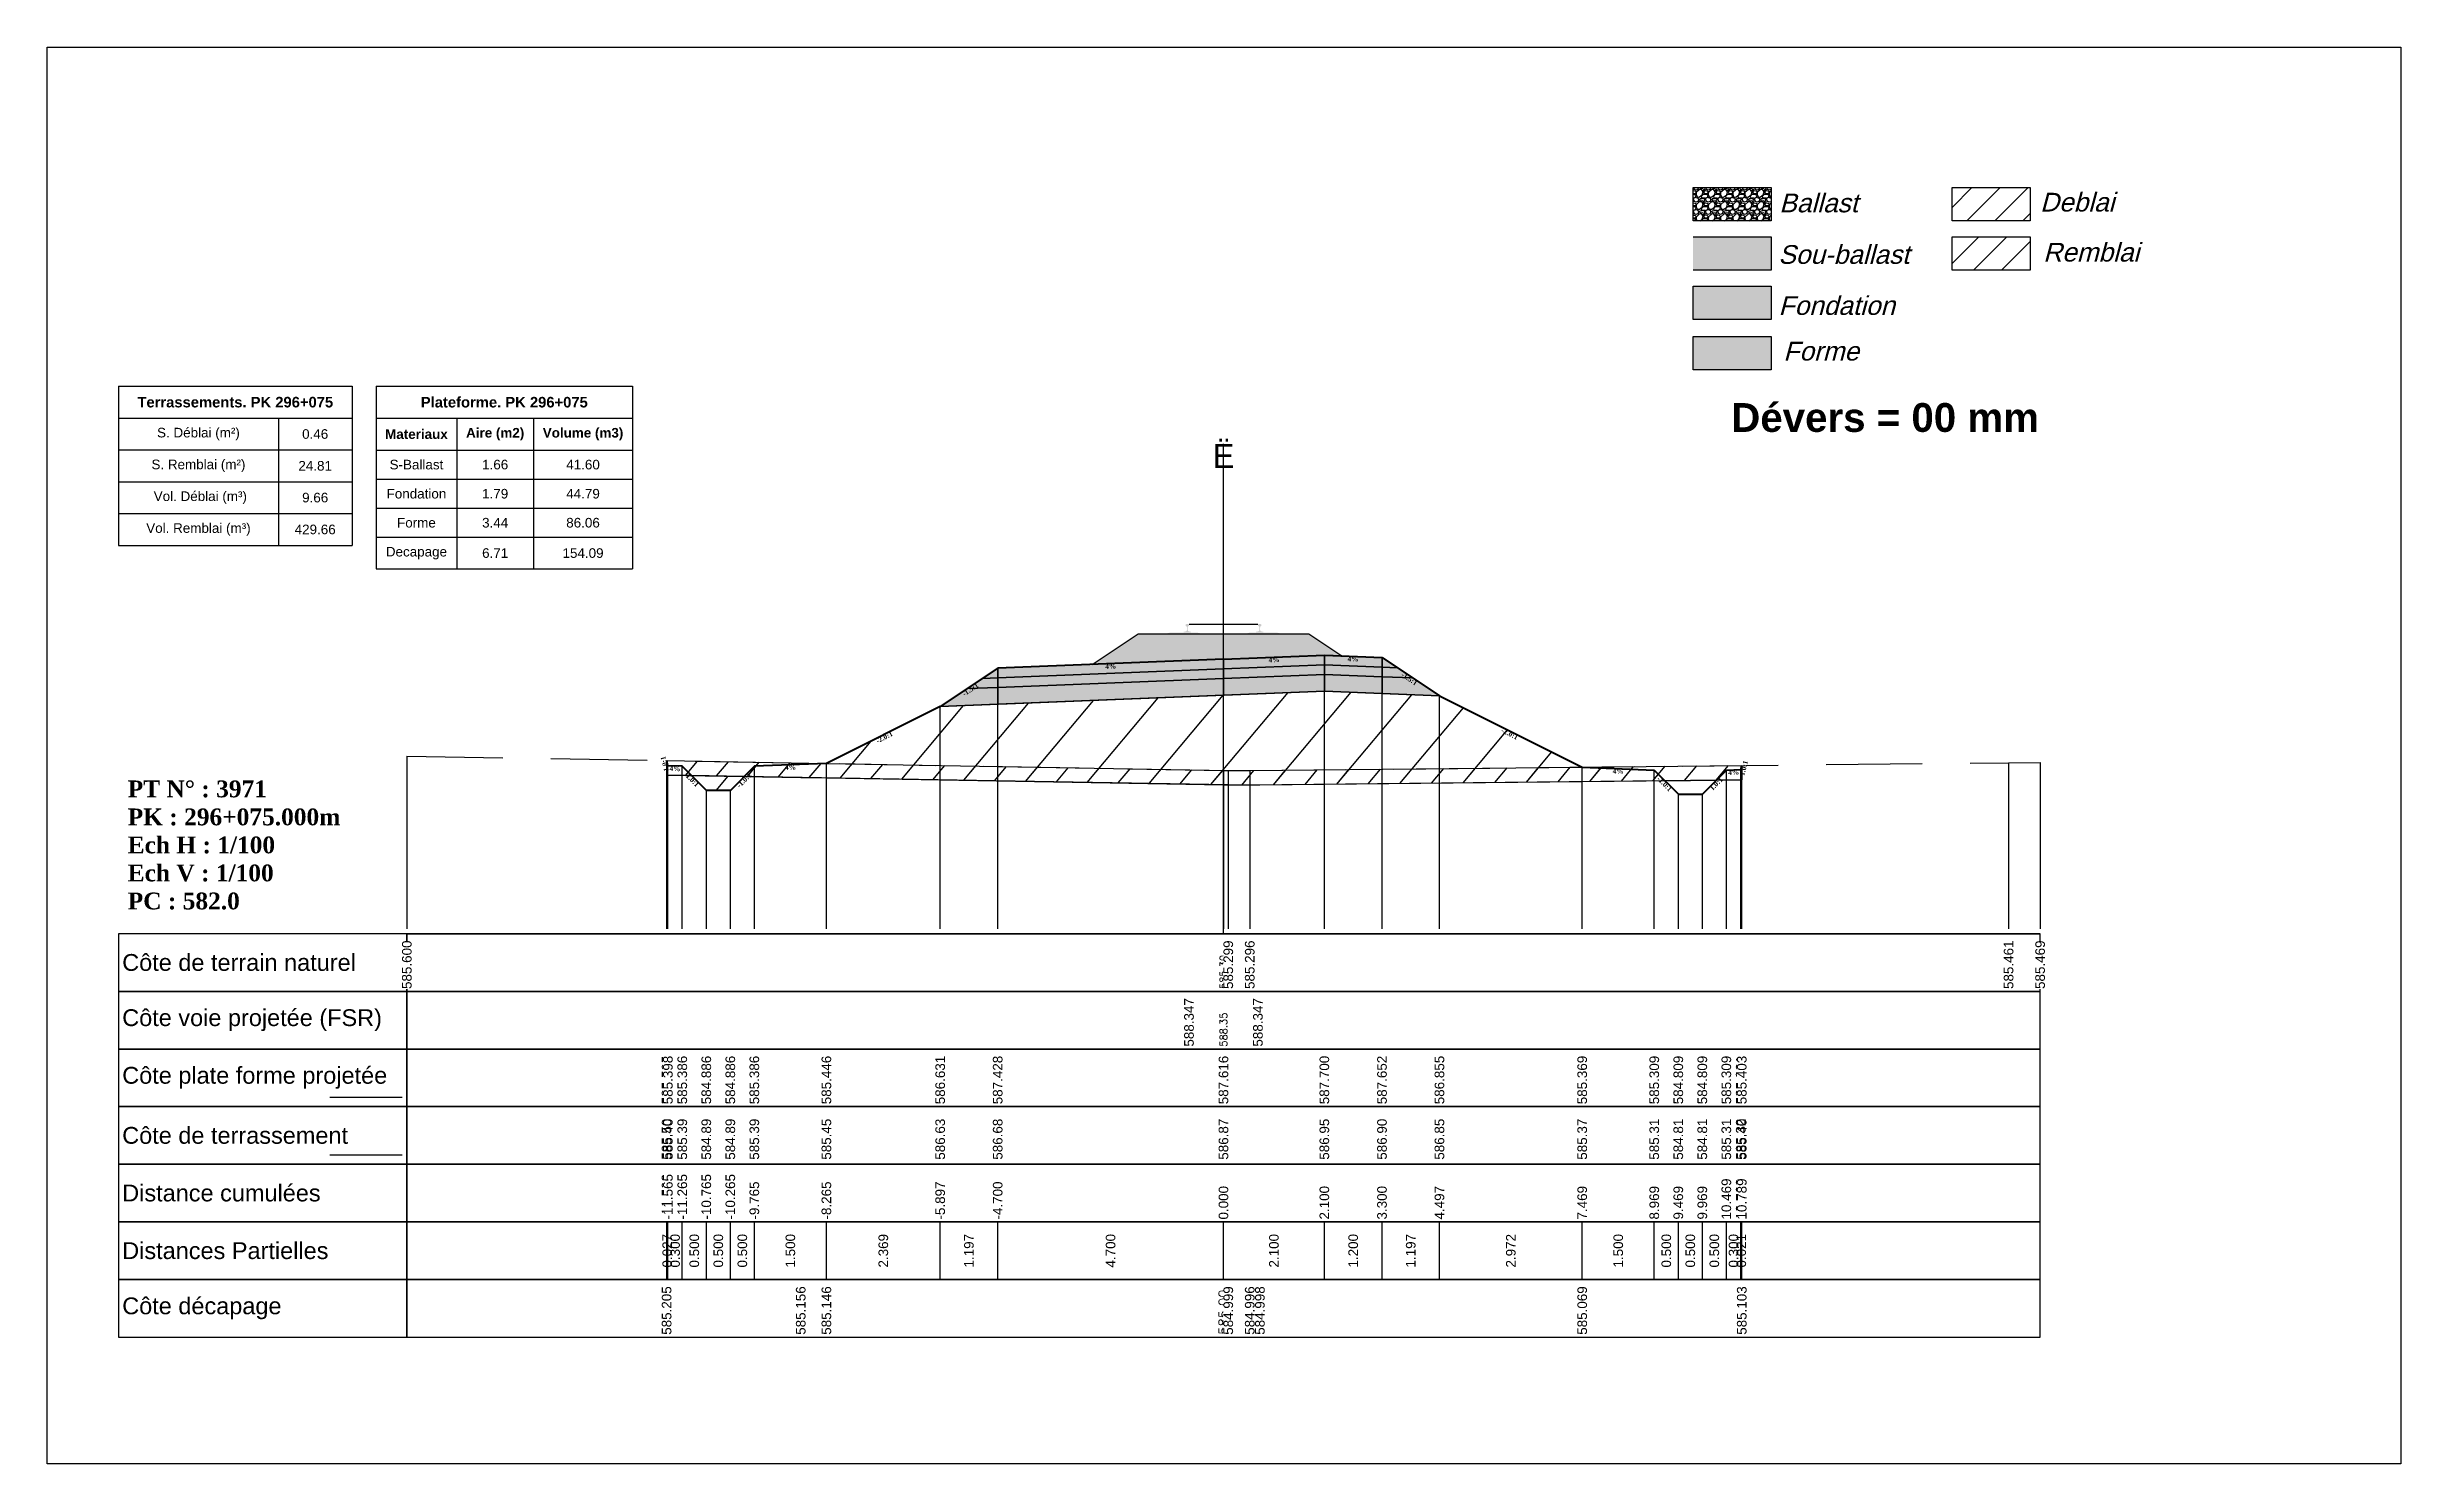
# Model space of a CAD drawing. Header units: millimetres. Extents: x 2762 to 3076, y 916 to 3305.
# Drawn here: x 2950.21 to 2999.21, y 1765.65 to 1795.15 of the extents above; entities that cross this region are included whole.
import ezdxf

# ---------------------------------------------------------------- set-up
doc = ezdxf.new("R2010")
doc.units = ezdxf.units.MM
doc.header["$LTSCALE"] = 2
doc.linetypes.add('CACHE', pattern=[9.525, 6.35, -3.175])
doc.linetypes.add('DASHED', pattern=[0.75, 0.5, -0.25])
for name, color, linetype in [('C-ANNO-TABL', 1, 'Continuous'), ('C-ANNO-TABL-TEXT', 150, 'Continuous'), ('C-ANNO-TABL-TITL', 150, 'Continuous'), ('C-ANNO-TABL-TTBL', 5, 'Continuous'), ('C-ROAD-CORR', 5, 'Continuous'), ('C-ROAD-SCTN', 7, 'Continuous')]:
    doc.layers.add(name, color=color, linetype=linetype)
doc.styles.add('ARIAL', font='arial.ttf')
doc.styles.add('C3D_Etiquette', font='romans.shx')
doc.styles.add('C3D_Profil_Travers', font='romans.shx')
doc.styles.get("Standard").update_dxf_attribs({"font": 'arial.ttf'})

msp = doc.modelspace()

# ---------------------------------------------------------------- texts
at = {"insert": (2985.274, 1787.733), "char_height": 0.6, "attachment_point": 1}
msp.add_mtext_dynamic_manual_height_columns('{\\fArial|b1|i0|c0|p34;Dévers = 00 mm}', width=8.82587, gutter_width=1.25, heights=[0], dxfattribs=at)
at = {"color": 7, "linetype": 'Continuous', "lineweight": -3}
for s, insert, char_height, attachment_point, style in [('{\\fWingdings|b0|i0|c2|p0;Ë}', (2974.705, 1786.384), 0.5, 8, 'C3D_Profil_Travers'), ('{\\fTimes New Roman|b1|i0|c0|p18;PT N° : 3971\\PPK : 296+075.000m\\PEch H : 1/100\\PEch V : 1/100\\PPC : 582.0}', (2951.893, 1777.184), 0.35, 7, 'C3D_Profil_Travers'), ('{\\fArial|b0|i0|c0|p34;Côte de terrain naturel}', (2951.779, 1776.084), 0.35, 4, 'C3D_Etiquette'), ('{\\fArial|b0|i0|c0|p34;Côte plate forme projetée}', (2951.779, 1773.684), 0.35, 4, 'C3D_Etiquette'), ('{\\fArial|b0|i0|c0|p34;Côte de terrassement}', (2951.779, 1772.484), 0.35, 4, 'C3D_Etiquette'), ('{\\fArial|b0|i0|c0|p34;Distance cumulées}', (2951.779, 1771.284), 0.35, 4, 'C3D_Etiquette'), ('{\\fArial|b0|i0|c0|p34;Distances Partielles}', (2951.779, 1770.084), 0.35, 4, 'C3D_Etiquette'), ('{\\fArial|b0|i0|c0|p34;Côte décapage}', (2951.779, 1768.884), 0.35, 4, 'C3D_Etiquette')]:
    msp.add_mtext(s, dxfattribs=dict(at, insert=insert, char_height=char_height, attachment_point=attachment_point, style=style))
at = {"color": 7, "linetype": 'Continuous', "lineweight": -3, "char_height": 0.1, "style": 'C3D_Etiquette'}
for s, insert, width, attachment_point, rotation in [('{\\fTimes New Roman|b1|i0|c0|p18;4%}', (2972.355, 1782.302), 0.42071, 2, 2.2906), ('{\\fTimes New Roman|b1|i0|c0|p18;4%}', (2975.755, 1782.438), 0.37094, 2, 2.2906), ('{\\fTimes New Roman|b1|i0|c0|p18;4%}', (2977.404, 1782.456), 0.42071, 2, 357.7094), ('{\\fTimes New Roman|b1|i0|c0|p18;-1.5:1}', (2969.408, 1781.81), 0.34598, 2, 33.6901), ('{\\fTimes New Roman|b1|i0|c0|p18;-1.5:1}', (2978.601, 1782.034), 0.34598, 2, 326.3099), ('{\\fTimes New Roman|b1|i0|c0|p18;-2.0:1}', (2967.625, 1780.819), 0.34598, 2, 26.5651), ('{\\fTimes New Roman|b1|i0|c0|p18;-2.0:1}', (2980.686, 1780.892), 0.34598, 2, 333.4349), ('{\\fTimes New Roman|b1|i0|c0|p18;1.0:1}', (2963.122, 1780.234), 0.29446, 8, 104.0362), ('{\\fTimes New Roman|b1|i0|c0|p18;4%}', (2963.289, 1780.172), 0.37094, 2, 357.7094), ('{\\fTimes New Roman|b1|i0|c0|p18;4%}', (2965.689, 1780.196), 0.42071, 2, 2.2906), ('{\\fTimes New Roman|b1|i0|c0|p18;1.0:1}', (2985.488, 1780.145), 0.29446, 2, 75.9638), ('{\\fTimes New Roman|b1|i0|c0|p18;1.0:1}', (2963.686, 1779.917), 0.29001, 2, 315), ('{\\fTimes New Roman|b1|i0|c0|p18;-1.0:1}', (2964.692, 1779.917), 0.34598, 2, 45), ('{\\fTimes New Roman|b1|i0|c0|p18;4%}', (2982.923, 1780.118), 0.42071, 2, 357.7094), ('{\\fTimes New Roman|b1|i0|c0|p18;-1.0:1}', (2983.92, 1779.84), 0.34598, 2, 315), ('{\\fTimes New Roman|b1|i0|c0|p18;1.0:1}', (2984.926, 1779.84), 0.29001, 2, 45), ('{\\fTimes New Roman|b1|i0|c0|p18;4%}', (2985.323, 1780.094), 0.37094, 2, 2.2906)]:
    msp.add_mtext(s, dxfattribs=dict(at, insert=insert, width=width, attachment_point=attachment_point, rotation=rotation))
at = {"color": 7, "linetype": 'Continuous', "lineweight": -3, "rotation": 90, "style": 'C3D_Profil_Travers'}
for s, insert, char_height, attachment_point in [('585.30', (2974.705, 1775.534), 0.15, 4), ('588.35', (2974.705, 1774.334), 0.15, 4), ('{\\fArial|b0|i0|c0|p34;585.50}', (2963.113, 1771.979), 0.2, 4), ('{\\fArial|b0|i0|c0|p34;585.40}', (2963.139, 1771.979), 0.2, 4), ('{\\fArial|b0|i0|c0|p34;585.39}', (2963.439, 1771.979), 0.2, 4), ('{\\fArial|b0|i0|c0|p34;584.89}', (2963.939, 1771.979), 0.2, 4), ('{\\fArial|b0|i0|c0|p34;584.89}', (2964.439, 1771.979), 0.2, 4), ('{\\fArial|b0|i0|c0|p34;585.39}', (2964.939, 1771.979), 0.2, 4), ('{\\fArial|b0|i0|c0|p34;585.45}', (2966.439, 1771.979), 0.2, 4), ('{\\fArial|b0|i0|c0|p34;586.63}', (2968.808, 1771.979), 0.2, 4), ('{\\fArial|b0|i0|c0|p34;586.68}', (2970.005, 1771.979), 0.2, 4), ('{\\fArial|b0|i0|c0|p34;586.95}', (2976.805, 1771.979), 0.2, 4), ('{\\fArial|b0|i0|c0|p34;586.90}', (2978.005, 1771.979), 0.2, 4), ('{\\fArial|b0|i0|c0|p34;586.85}', (2979.201, 1771.979), 0.2, 4), ('{\\fArial|b0|i0|c0|p34;585.40}', (2985.494, 1771.979), 0.2, 4), ('{\\fArial|b0|i0|c0|p34;586.87}', (2974.705, 1771.979), 0.2, 4), ('{\\fArial|b0|i0|c0|p34;585.37}', (2982.173, 1771.979), 0.2, 4), ('{\\fArial|b0|i0|c0|p34;585.31}', (2983.673, 1771.979), 0.2, 4), ('{\\fArial|b0|i0|c0|p34;584.81}', (2984.173, 1771.979), 0.2, 4), ('{\\fArial|b0|i0|c0|p34;584.81}', (2984.673, 1771.979), 0.2, 4), ('{\\fArial|b0|i0|c0|p34;585.31}', (2985.173, 1771.979), 0.2, 4), ('{\\fArial|b0|i0|c0|p34;585.32}', (2985.473, 1771.979), 0.2, 4), ('{\\fArial|b0|i0|c0|p34;0.027}', (2963.126, 1770.084), 0.2, 5), ('{\\fArial|b0|i0|c0|p34;0.300}', (2963.289, 1770.084), 0.2, 5), ('{\\fArial|b0|i0|c0|p34;0.500}', (2963.689, 1770.084), 0.2, 5), ('{\\fArial|b0|i0|c0|p34;0.500}', (2964.189, 1770.084), 0.2, 5), ('{\\fArial|b0|i0|c0|p34;0.500}', (2964.689, 1770.084), 0.2, 5), ('{\\fArial|b0|i0|c0|p34;1.500}', (2965.689, 1770.084), 0.2, 5), ('{\\fArial|b0|i0|c0|p34;2.369}', (2967.624, 1770.084), 0.2, 5), ('{\\fArial|b0|i0|c0|p34;1.197}', (2969.406, 1770.084), 0.2, 5), ('{\\fArial|b0|i0|c0|p34;4.700}', (2972.355, 1770.084), 0.2, 5), ('{\\fArial|b0|i0|c0|p34;2.100}', (2975.755, 1770.084), 0.2, 5), ('{\\fArial|b0|i0|c0|p34;1.200}', (2977.405, 1770.084), 0.2, 5), ('{\\fArial|b0|i0|c0|p34;1.197}', (2978.603, 1770.084), 0.2, 5), ('{\\fArial|b0|i0|c0|p34;2.972}', (2980.687, 1770.084), 0.2, 5), ('{\\fArial|b0|i0|c0|p34;1.500}', (2982.923, 1770.084), 0.2, 5), ('{\\fArial|b0|i0|c0|p34;0.500}', (2983.923, 1770.084), 0.2, 5), ('{\\fArial|b0|i0|c0|p34;0.500}', (2984.423, 1770.084), 0.2, 5), ('{\\fArial|b0|i0|c0|p34;0.500}', (2984.923, 1770.084), 0.2, 5), ('{\\fArial|b0|i0|c0|p34;0.300}', (2985.323, 1770.084), 0.2, 5), ('{\\fArial|b0|i0|c0|p34;0.021}', (2985.484, 1770.084), 0.2, 5), ('585.00', (2974.705, 1768.334), 0.2, 4)]:
    msp.add_mtext(s, dxfattribs=dict(at, insert=insert, char_height=char_height, attachment_point=attachment_point))
at = {"color": 7, "linetype": 'Continuous', "lineweight": -3, "insert": (2951.779, 1774.884), "char_height": 0.35, "attachment_point": 4}
msp.add_mtext('{\\fArial|b0|i0|c0|p34;Côte voie projetée (FSR)}', dxfattribs=at)
at = {"layer": 'C-ANNO-TABL-TEXT', "color": 7, "style": 'ARIAL', "oblique": 15}
for s, p in [('Ballast', (2986.274, 1791.705)), ('Deblai', (2991.704, 1791.721)), ('Sou-ballast', (2986.254, 1790.632)), ('Remblai', (2991.768, 1790.679)), ('Fondation', (2986.259, 1789.569)), ('Forme', (2986.359, 1788.619))]:
    msp.add_text(s, height=0.39, dxfattribs=at).set_placement(p)
at = {"layer": 'C-ANNO-TABL-TEXT', "color": 7, "linetype": 'Continuous', "lineweight": -3, "char_height": 0.2, "attachment_point": 5, "style": 'ARIAL'}
for s, insert in [('{\\fArial|b0|i0|c0|p34;\\C7;0.46}', (2955.796, 1787.088)), ('{\\fArial|b0|i0|c0|p34;\\C7;S-Ballast}', (2957.904, 1786.451)), ('{\\fArial|b0|i0|c0|p34;\\C7;1.66}', (2959.543, 1786.451)), ('{\\C18;\\c0;41.60}', (2961.372, 1786.451)), ('{\\fArial|b0|i0|c0|p34;\\C7;24.81}', (2955.796, 1786.426)), ('{\\fArial|b0|i0|c0|p34;\\C7;9.66}', (2955.796, 1785.764)), ('{\\fArial|b0|i0|c0|p34;\\C7;Fondation}', (2957.904, 1785.845)), ('{\\fArial|b0|i0|c0|p34;\\C7;1.79}', (2959.543, 1785.845)), ('{\\C18;\\c0;44.79}', (2961.372, 1785.845)), ('{\\fArial|b0|i0|c0|p34;\\C7;429.66}', (2955.796, 1785.101)), ('{\\fArial|b0|i0|c0|p34;\\C7;Forme}', (2957.904, 1785.241)), ('{\\fArial|b0|i0|c0|p34;\\C7;3.44}', (2959.543, 1785.241)), ('{\\C18;\\c0;86.06}', (2961.372, 1785.241)), ('{\\fArial|b0|i0|c0|p34;\\C7;Decapage}', (2957.904, 1784.609)), ('{\\fArial|b0|i0|c0|p34;\\C7;6.71}', (2959.543, 1784.609)), ('{\\C18;\\c0;154.09}', (2961.372, 1784.609))]:
    msp.add_mtext(s, dxfattribs=dict(at, insert=insert))
at = {"layer": 'C-ANNO-TABL-TITL', "color": 7, "linetype": 'Continuous', "lineweight": -3, "attachment_point": 5, "style": 'ARIAL'}
for s, insert, char_height in [('{\\fArial|b1|i0|c0|p34;\\C7;Terrassements. PK 296+075}', (2954.133, 1787.751), 0.22), ('{\\fArial|b1|i0|c0|p34;\\C18;\\c0;Plateforme. PK 296+075}', (2959.733, 1787.75), 0.22), ('{\\fArial|b0|i0|c0|p34;\\C7;S. Déblai (m²) }', (2953.366, 1787.088), 0.2), ('{\\fArial|b1|i0|c0|p34;\\C7;Materiaux   }', (2957.904, 1787.085), 0.2), ('{\\fArial|b1|i0|c0|p34;\\C7;Aire (m2)}', (2959.543, 1787.085), 0.2), ('{\\fArial|b1|i0|c0|p34;\\C7;Volume (m3)}', (2961.372, 1787.085), 0.2), ('{\\fArial|b0|i0|c0|p34;\\C7;S. Remblai (m²) }', (2953.366, 1786.426), 0.2), ('{\\fArial|b0|i0|c0|p34;\\C7; Vol. Déblai (m³) }', (2953.366, 1785.764), 0.2), ('{\\fArial|b0|i0|c0|p34;\\C7;Vol. Remblai (m³)}', (2953.366, 1785.101), 0.2)]:
    msp.add_mtext(s, dxfattribs=dict(at, insert=insert, char_height=char_height))

# ---------------------------------------------------------------- hatches: boundary and pattern name
h = msp.add_hatch(color=11)
h.dxf.hatch_style = 1
h.paths.add_polyline_path([(2986.106, 1791.191), (2984.48, 1791.191), (2984.48, 1790.499), (2986.106, 1790.499)])
h = msp.add_hatch(color=30)
h.dxf.hatch_style = 1
h.paths.add_polyline_path([(2986.106, 1790.164), (2984.48, 1790.164), (2984.48, 1789.472), (2986.106, 1789.472)])
h = msp.add_hatch(color=83)
h.dxf.hatch_style = 1
h.paths.add_polyline_path([(2986.106, 1789.118), (2984.48, 1789.118), (2984.48, 1788.426), (2986.106, 1788.426)])
at = {"linetype": 'Continuous', "lineweight": -3}
msp.add_hatch(color=254, dxfattribs=at).paths.add_polyline_path([(2973.487, 1782.748), (2973.487, 1782.933), (2973.602, 1782.954), (2973.95, 1782.954), (2973.95, 1782.959), (2973.876, 1782.959), (2973.876, 1782.969), (2973.877, 1782.97), (2973.879, 1782.971), (2973.88, 1782.971), (2973.9, 1782.973), (2973.903, 1782.973), (2973.906, 1782.975), (2973.934, 1782.985), (2973.937, 1782.986), (2973.938, 1782.987), (2973.939, 1782.989), (2973.94, 1782.993), (2973.941, 1783), (2973.942, 1783.009), (2973.943, 1783.02), (2973.943, 1783.043), (2973.942, 1783.059), (2973.942, 1783.066), (2973.941, 1783.072), (2973.94, 1783.076), (2973.94, 1783.078), (2973.939, 1783.082), (2973.938, 1783.083), (2973.937, 1783.085), (2973.936, 1783.086), (2973.935, 1783.087), (2973.919, 1783.092), (2973.917, 1783.094), (2973.916, 1783.095), (2973.915, 1783.096), (2973.915, 1783.099), (2973.915, 1783.117), (2973.916, 1783.121), (2973.917, 1783.124), (2973.919, 1783.126), (2973.921, 1783.127), (2973.924, 1783.129), (2973.925, 1783.129), (2973.929, 1783.13), (2973.933, 1783.131), (2973.936, 1783.131), (2973.94, 1783.131), (2973.945, 1783.131), (2973.948, 1783.131), (2973.951, 1783.131), (2973.955, 1783.131), (2973.958, 1783.131), (2973.962, 1783.131), (2973.967, 1783.131), (2973.97, 1783.131), (2973.974, 1783.13), (2973.978, 1783.129), (2973.979, 1783.129), (2973.981, 1783.127), (2973.984, 1783.126), (2973.986, 1783.124), (2973.987, 1783.121), (2973.987, 1783.117), (2973.987, 1783.099), (2973.987, 1783.096), (2973.987, 1783.095), (2973.986, 1783.094), (2973.984, 1783.092), (2973.968, 1783.087), (2973.967, 1783.086), (2973.965, 1783.085), (2973.964, 1783.083), (2973.964, 1783.082), (2973.963, 1783.078), (2973.962, 1783.076), (2973.962, 1783.072), (2973.961, 1783.066), (2973.96, 1783.059), (2973.96, 1783.043), (2973.96, 1783.02), (2973.961, 1783.009), (2973.962, 1783), (2973.963, 1782.993), (2973.964, 1782.989), (2973.965, 1782.987), (2973.966, 1782.986), (2973.968, 1782.985), (2973.997, 1782.975), (2974, 1782.973), (2974.003, 1782.973), (2974.023, 1782.971), (2974.024, 1782.971), (2974.025, 1782.97), (2974.026, 1782.969), (2974.026, 1782.959), (2973.952, 1782.959), (2973.952, 1782.954), (2974.156, 1782.954), (2974.288, 1782.923), (2975.122, 1782.923), (2975.253, 1782.954), (2975.457, 1782.954), (2975.457, 1782.959), (2975.383, 1782.959), (2975.383, 1782.969), (2975.384, 1782.97), (2975.386, 1782.971), (2975.387, 1782.971), (2975.407, 1782.973), (2975.41, 1782.973), (2975.413, 1782.975), (2975.441, 1782.985), (2975.444, 1782.986), (2975.445, 1782.987), (2975.446, 1782.989), (2975.447, 1782.993), (2975.448, 1783), (2975.449, 1783.009), (2975.45, 1783.02), (2975.45, 1783.043), (2975.449, 1783.059), (2975.449, 1783.066), (2975.448, 1783.072), (2975.447, 1783.076), (2975.447, 1783.078), (2975.446, 1783.082), (2975.445, 1783.083), (2975.444, 1783.085), (2975.443, 1783.086), (2975.442, 1783.087), (2975.426, 1783.092), (2975.424, 1783.094), (2975.423, 1783.095), (2975.422, 1783.096), (2975.422, 1783.099), (2975.422, 1783.117), (2975.423, 1783.121), (2975.424, 1783.124), (2975.426, 1783.126), (2975.428, 1783.127), (2975.431, 1783.129), (2975.432, 1783.129), (2975.436, 1783.13), (2975.44, 1783.131), (2975.443, 1783.131), (2975.447, 1783.131), (2975.452, 1783.131), (2975.455, 1783.131), (2975.458, 1783.131), (2975.462, 1783.131), (2975.465, 1783.131), (2975.469, 1783.131), (2975.474, 1783.131), (2975.477, 1783.131), (2975.481, 1783.13), (2975.485, 1783.129), (2975.486, 1783.129), (2975.488, 1783.127), (2975.491, 1783.126), (2975.493, 1783.124), (2975.494, 1783.121), (2975.494, 1783.117), (2975.494, 1783.099), (2975.494, 1783.096), (2975.494, 1783.095), (2975.493, 1783.094), (2975.491, 1783.092), (2975.475, 1783.087), (2975.474, 1783.086), (2975.472, 1783.085), (2975.471, 1783.083), (2975.471, 1783.082), (2975.47, 1783.078), (2975.469, 1783.076), (2975.469, 1783.072), (2975.468, 1783.066), (2975.467, 1783.059), (2975.467, 1783.043), (2975.467, 1783.02), (2975.468, 1783.009), (2975.469, 1783), (2975.47, 1782.993), (2975.471, 1782.989), (2975.472, 1782.987), (2975.473, 1782.986), (2975.475, 1782.985), (2975.504, 1782.975), (2975.507, 1782.973), (2975.51, 1782.973), (2975.53, 1782.971), (2975.531, 1782.971), (2975.532, 1782.97), (2975.533, 1782.969), (2975.533, 1782.959), (2975.459, 1782.959), (2975.459, 1782.954), (2975.807, 1782.954), (2975.922, 1782.933), (2975.922, 1782.748)])
h = msp.add_hatch(dxfattribs=at)
h.set_pattern_fill('GRAVEL', color=252, scale=0.009, style=0)
h.set_pattern_definition([(228.0128, (2972.136781, 1782.519564), (-1.8288, -2.0574), [0.030755, -3.0447435]), (184.96974, (2972.116207, 1782.496704), (2.743199999, 0.228600013), [0.0527764, -5.2248644]), (132.51045, (2972.063629, 1782.492132), (2.286, -2.5146), [0.0372133, -3.684125]), (267.2737, (2971.974475, 1782.434982), (0.2286, 4.572), [0.0480604, -4.7579794]), (292.83365, (2971.972189, 1782.386976), (-1.143, 2.7432), [0.047127, -4.6655827]), (357.2737, (2971.990477, 1782.343542), (-4.572, 0.2286), [0.0480604, -4.7579794]), (37.69424, (2972.038483, 1782.341256), (-2.9718, -2.286), [0.0635574, -6.2921804]), (72.25533, (2972.088775, 1782.380118), (1.6002, 5.0292), [0.0600048, -5.940473]), (121.42957, (2972.107063, 1782.437268), (-1.8288, 2.9718), [0.048223, -4.774099]), (175.23636, (2972.081917, 1782.478416), (2.5146, -0.2286), [0.055054, -2.697654]), (222.39744, (2972.027053, 1782.482988), (-2.7432, -2.5146), [0.071197, -7.0485095]), (138.81407, (2972.20079, 1782.432696), (-1.6002, 1.3716), [0.0243004, -2.405751]), (171.46923, (2972.182501, 1782.448698), (2.9718, -0.4572), [0.0462314, -4.5769175]), (225, (2972.13678, 1782.45556), (-3e-17, -0.2286), [0.032329, -0.29096]), (203.1986, (2972.12078, 1782.482988), (1.143, 0.4572), [0.01741, -1.723556]), (291.8014, (2972.104777, 1782.47613), (-0.2286, 0.6858), [0.024621, -1.206428]), (30.9638, (2972.11392, 1782.45327), (0.6858, 0.4572), [0.039989, -1.292967]), (161.565, (2972.14821, 1782.473844), (0.4572, -0.2286), [0.028916, -0.693981]), (16.38954, (2971.972189, 1782.47613), (2.286, 0.6858), [0.040508, -4.0102944]), (70.34618, (2972.011051, 1782.48756), (-0.9144, -2.5146), [0.033984, -3.3643994]), (293.1986, (2972.14821, 1782.519564), (-0.4572, 1.143), [0.034819, -1.7061465]), (343.61046, (2972.161927, 1782.48756), (-2.286, 0.6858), [0.040508, -4.0102944]), (339.44395, (2971.97219, 1782.334398), (-1.143, 0.4572), [0.039063, -1.914096]), (294.77514, (2972.008765, 1782.320682), (-1.143, 2.5146), [0.0327305, -3.2403234]), (66.8014, (2972.150497, 1782.290964), (0.4572, 1.143), [0.034819, -1.7061465]), (17.35402, (2972.164213, 1782.322968), (-2.9718, -0.9144), [0.0383204, -3.793714]), (69.44395, (2972.038483, 1782.290964), (-0.4572, -1.143), [0.0195316, -1.933628]), (101.3099, (2972.13678, 1782.290964), (-0.2286, 0.9144), [0.011656, -1.1539795]), (165.9638, (2972.134495, 1782.302394), (0.6858, -0.2286), [0.047127, -0.895415]), (186.009, (2972.088775, 1782.313824), (2.286, 0.2286), [0.043674, -4.323723]), (303.69, (2972.11392, 1782.432696), (-0.2286, 0.4572), [0.032969, -0.79126]), (353.15723, (2972.132209, 1782.405264), (3.8862, -0.4572), [0.05756, -5.698441]), (60.9454, (2972.18936, 1782.398406), (-0.9144, -1.6002), [0.023536, -2.330045]), (90, (2972.2008, 1782.41898), (-0.2286, 0.2286), [0.013716, -0.214884]), (120.25644, (2972.084203, 1782.320682), (0.9144, -1.6002), [0.031758, -3.1440547]), (48.0128, (2972.068201, 1782.348114), (1.8288, 2.0574), [0.06151, -3.0139886]), (0, (2972.10935, 1782.39383), (0.2286, 0.2286), [0.059436, -0.169164]), (325.30485, (2972.168785, 1782.393834), (2.286, -1.6002), [0.036145, -3.5783385]), (254.0546, (2972.198503, 1782.37326), (-0.2286, -0.9144), [0.033285, -1.6309485]), (207.64598, (2972.189359, 1782.341256), (-4.3434, -2.286), [0.054193, -5.365122]), (175.42608, (2972.141353, 1782.31611), (-2.9718, 0.2286), [0.0573327, -5.675926])])
h.paths.add_polyline_path([(2971.972, 1782.291), (2972.93, 1782.929), (2976.48, 1782.929), (2977.169, 1782.47), (2976.805, 1782.484)])
h = msp.add_hatch(color=30, dxfattribs=at)
h.paths.add_polyline_path([(2978.005, 1782.036), (2978.005, 1782.236), (2978.324, 1782.223), (2978.643, 1782.011)])
h.paths.add_polyline_path([(2976.805, 1782.084), (2976.805, 1782.284), (2978.005, 1782.236), (2978.005, 1782.036)])
h.paths.add_polyline_path([(2974.705, 1782), (2974.705, 1782.2), (2976.805, 1782.284), (2976.805, 1782.084)])
h.paths.add_polyline_path([(2970.005, 1781.812), (2970.005, 1782.012), (2974.705, 1782.2), (2974.705, 1782)])
h.paths.add_polyline_path([(2969.366, 1781.787), (2969.685, 1781.999), (2970.005, 1782.012), (2970.005, 1781.812)])
h = msp.add_hatch(color=11, dxfattribs=at)
h.paths.add_polyline_path([(2978.005, 1782.236), (2978.005, 1782.436), (2978.324, 1782.223)])
h.paths.add_polyline_path([(2976.805, 1782.284), (2976.805, 1782.484), (2978.005, 1782.436), (2978.005, 1782.236)])
h.paths.add_polyline_path([(2974.705, 1782.2), (2974.705, 1782.4), (2976.805, 1782.484), (2976.805, 1782.284)])
h.paths.add_polyline_path([(2970.005, 1782.012), (2970.005, 1782.212), (2974.705, 1782.4), (2974.705, 1782.2)])
h.paths.add_polyline_path([(2969.685, 1781.999), (2970.005, 1782.212), (2970.005, 1782.012)])
h = msp.add_hatch(dxfattribs=at)
h.set_pattern_fill('_U', color=3, angle=50, style=0, pattern_type=0)
h.set_pattern_definition([(50, (2984.9625, 1779.8816), (-0.766044, 0.642788), [])])
h.paths.add_polyline_path([(2984.962, 1779.882), (2985.173, 1780.092), (2985.473, 1780.104), (2985.494, 1780.187), (2985.494, 1779.887)])
h.paths.add_polyline_path([(2964.729, 1779.96), (2964.939, 1780.17), (2966.439, 1780.23), (2968.808, 1781.414), (2976.805, 1781.734), (2979.201, 1781.638), (2982.173, 1780.152), (2983.673, 1780.092), (2983.895, 1779.87), (2975.252, 1779.78), (2974.805, 1779.783)])
h.paths.add_polyline_path([(2963.113, 1779.989), (2963.113, 1780.289), (2963.139, 1780.182), (2963.439, 1780.17), (2963.63, 1779.98)])
h = msp.add_hatch(color=83, dxfattribs=at)
h.paths.add_polyline_path([(2978.005, 1781.686), (2978.005, 1782.036), (2978.643, 1782.011), (2979.201, 1781.638)])
h.paths.add_polyline_path([(2976.805, 1781.734), (2976.805, 1782.084), (2978.005, 1782.036), (2978.005, 1781.686)])
h.paths.add_polyline_path([(2974.705, 1781.65), (2974.705, 1782), (2976.805, 1782.084), (2976.805, 1781.734)])
h.paths.add_polyline_path([(2970.005, 1781.462), (2970.005, 1781.812), (2974.705, 1782), (2974.705, 1781.65)])
h.paths.add_polyline_path([(2968.808, 1781.414), (2969.366, 1781.787), (2970.005, 1781.812), (2970.005, 1781.462)])
h = msp.add_hatch(dxfattribs=at)
h.set_pattern_fill('_U', color=150, scale=0.5, angle=50, style=0, pattern_type=0)
h.set_pattern_definition([(50, (2984.9625, 1779.88164), (-0.383022, 0.321394), [])])
h.paths.add_polyline_path([(2984.962, 1779.882), (2985.173, 1780.092), (2985.473, 1780.104), (2985.494, 1780.187), (2985.494, 1779.887)])
h.paths.add_polyline_path([(2982.173, 1780.152), (2985.494, 1780.187), (2985.473, 1780.104), (2985.173, 1780.092), (2984.962, 1779.882), (2983.895, 1779.87), (2983.673, 1780.092)])
h.paths.add_polyline_path([(2964.729, 1779.96), (2964.939, 1780.17), (2966.439, 1780.23), (2974.805, 1780.083), (2975.252, 1780.08), (2982.173, 1780.152), (2983.673, 1780.092), (2983.895, 1779.87), (2975.252, 1779.78), (2974.805, 1779.783)])
h.paths.add_polyline_path([(2963.113, 1780.289), (2966.439, 1780.23), (2964.939, 1780.17), (2964.729, 1779.96), (2963.63, 1779.98), (2963.439, 1780.17), (2963.139, 1780.182)])
h.paths.add_polyline_path([(2963.113, 1779.989), (2963.113, 1780.289), (2963.139, 1780.182), (2963.439, 1780.17), (2963.63, 1779.98)])
h = msp.add_hatch(dxfattribs=at)
h.set_pattern_fill('_U', color=1, angle=50, style=0, pattern_type=0)
h.set_pattern_definition([(50, (2983.8953, 1779.8705), (-0.766044, 0.64279), [])])
h.paths.add_polyline_path([(2983.895, 1779.87), (2984.962, 1779.882), (2984.673, 1779.592), (2984.173, 1779.592)])
h.paths.add_polyline_path([(2963.63, 1779.98), (2964.729, 1779.96), (2964.439, 1779.67), (2963.939, 1779.67)])

# ---------------------------------------------------------------- linework, layer by layer
for p, q in [((2984.48, 1792.219), (2986.106, 1792.219)), ((2984.48, 1792.219), (2986.106, 1792.219)), ((2984.48, 1791.527), (2984.48, 1792.219)), ((2986.106, 1792.219), (2986.106, 1791.527)), ((2986.106, 1792.219), (2986.106, 1791.527)), ((2989.873, 1792.219), (2991.499, 1792.219)), ((2989.873, 1791.527), (2989.873, 1792.219)), ((2991.499, 1792.219), (2991.499, 1791.527)), ((2986.106, 1791.527), (2984.48, 1791.527)), ((2986.106, 1791.527), (2984.48, 1791.527)), ((2991.499, 1791.527), (2989.873, 1791.527)), ((2984.48, 1791.191), (2986.106, 1791.191)), ((2986.106, 1791.191), (2986.106, 1790.499)), ((2989.873, 1791.191), (2991.499, 1791.191)), ((2989.873, 1790.499), (2989.873, 1791.191)), ((2991.499, 1791.191), (2991.499, 1790.499)), ((2986.106, 1790.499), (2984.48, 1790.499)), ((2991.499, 1790.499), (2989.873, 1790.499)), ((2984.48, 1790.164), (2986.106, 1790.164)), ((2984.48, 1789.472), (2984.48, 1790.164)), ((2986.106, 1790.164), (2986.106, 1789.472)), ((2986.106, 1789.472), (2984.48, 1789.472)), ((2984.48, 1789.118), (2986.106, 1789.118)), ((2984.48, 1788.426), (2984.48, 1789.118)), ((2986.106, 1789.118), (2986.106, 1788.426)), ((2986.106, 1788.426), (2984.48, 1788.426))]:
    msp.add_line(p, q)
at = {"linetype": 'Continuous'}
for p, q in [((2984.483, 1792.172), (2984.48, 1792.173)), ((2984.48, 1792.17), (2984.483, 1792.172)), ((2984.52, 1792.144), (2984.48, 1792.15)), ((2984.48, 1792.104), (2984.53, 1792.098)), ((2984.48, 1792.083), (2984.506, 1792.083)), ((2984.532, 1792.019), (2984.48, 1791.992)), ((2984.484, 1791.969), (2984.499, 1791.934)), ((2984.485, 1791.969), (2984.501, 1792.005)), ((2984.486, 1792.219), (2984.499, 1792.188)), ((2984.498, 1792.188), (2984.541, 1792.175)), ((2984.498, 1791.934), (2984.541, 1791.921)), ((2984.501, 1792.005), (2984.542, 1792.018)), ((2984.505, 1792.086), (2984.539, 1792.063)), ((2984.543, 1792.128), (2984.522, 1792.145)), ((2984.529, 1792.088), (2984.542, 1792.111)), ((2984.539, 1792.061), (2984.529, 1792.025)), ((2984.541, 1792.175), (2984.585, 1792.188)), ((2984.541, 1792.016), (2984.582, 1792.001)), ((2984.541, 1791.921), (2984.585, 1791.934)), ((2984.544, 1792.129), (2984.542, 1792.076)), ((2984.542, 1792.111), (2984.542, 1792.127)), ((2984.542, 1792.076), (2984.562, 1792.028)), ((2984.609, 1792.175), (2984.55, 1792.122)), ((2984.562, 1792.025), (2984.615, 1792.022)), ((2984.581, 1792.003), (2984.596, 1791.97)), ((2984.585, 1792.187), (2984.596, 1792.219)), ((2984.585, 1791.933), (2984.598, 1791.969)), ((2984.662, 1792.175), (2984.601, 1792.18)), ((2984.642, 1791.939), (2984.614, 1791.969)), ((2984.615, 1792.025), (2984.671, 1792.068)), ((2984.615, 1791.969), (2984.623, 1791.989)), ((2984.642, 1792.193), (2984.618, 1792.219)), ((2984.671, 1791.989), (2984.623, 1791.984)), ((2984.685, 1792.199), (2984.627, 1792.194)), ((2984.685, 1791.945), (2984.627, 1791.94)), ((2984.649, 1792.033), (2984.694, 1792.083)), ((2984.668, 1792.003), (2984.65, 1792.034)), ((2984.689, 1792.131), (2984.661, 1792.176)), ((2984.73, 1791.999), (2984.666, 1792.004)), ((2984.671, 1792.068), (2984.691, 1792.132)), ((2984.722, 1791.982), (2984.671, 1791.994)), ((2984.688, 1792.175), (2984.698, 1792.15)), ((2984.707, 1792.183), (2984.689, 1792.176)), ((2984.694, 1792.083), (2984.76, 1792.083)), ((2984.699, 1792.149), (2984.737, 1792.172)), ((2984.724, 1792.152), (2984.699, 1792.127)), ((2984.699, 1792.127), (2984.719, 1792.096)), ((2984.719, 1792.219), (2984.701, 1792.198)), ((2984.719, 1792.219), (2984.701, 1792.198)), ((2984.724, 1791.97), (2984.701, 1791.944)), ((2984.737, 1792.172), (2984.706, 1792.182)), ((2984.72, 1792.106), (2984.784, 1792.098)), ((2984.724, 1791.969), (2984.722, 1791.982)), ((2984.774, 1792.144), (2984.724, 1792.151)), ((2984.774, 1792.144), (2984.724, 1792.151)), ((2984.786, 1792.019), (2984.733, 1791.991)), ((2984.738, 1791.969), (2984.753, 1791.934)), ((2984.739, 1791.969), (2984.755, 1792.005)), ((2984.74, 1792.219), (2984.753, 1792.188)), ((2984.74, 1792.219), (2984.753, 1792.188)), ((2984.752, 1792.188), (2984.795, 1792.175)), ((2984.752, 1792.188), (2984.795, 1792.175)), ((2984.752, 1791.934), (2984.795, 1791.921)), ((2984.755, 1792.005), (2984.796, 1792.018)), ((2984.759, 1792.086), (2984.793, 1792.063)), ((2984.797, 1792.128), (2984.776, 1792.145)), ((2984.797, 1792.128), (2984.776, 1792.145)), ((2984.783, 1792.088), (2984.796, 1792.111)), ((2984.793, 1792.061), (2984.783, 1792.025)), ((2984.795, 1792.175), (2984.839, 1792.188)), ((2984.795, 1792.175), (2984.839, 1792.188)), ((2984.795, 1792.016), (2984.836, 1792.001)), ((2984.795, 1791.921), (2984.839, 1791.934)), ((2984.798, 1792.129), (2984.796, 1792.076)), ((2984.798, 1792.129), (2984.796, 1792.076)), ((2984.796, 1792.111), (2984.796, 1792.127)), ((2984.796, 1792.111), (2984.796, 1792.127)), ((2984.796, 1792.076), (2984.816, 1792.028)), ((2984.863, 1792.175), (2984.804, 1792.122)), ((2984.863, 1792.175), (2984.804, 1792.122)), ((2984.816, 1792.025), (2984.869, 1792.022)), ((2984.835, 1792.003), (2984.85, 1791.97)), ((2984.839, 1792.187), (2984.85, 1792.219)), ((2984.839, 1792.187), (2984.85, 1792.219)), ((2984.839, 1791.933), (2984.852, 1791.969)), ((2984.916, 1792.175), (2984.855, 1792.18)), ((2984.916, 1792.175), (2984.855, 1792.18)), ((2984.896, 1791.939), (2984.868, 1791.969)), ((2984.869, 1792.025), (2984.925, 1792.068)), ((2984.869, 1792.025), (2984.925, 1792.068)), ((2984.869, 1791.969), (2984.877, 1791.989)), ((2984.896, 1792.193), (2984.872, 1792.219)), ((2984.896, 1792.193), (2984.872, 1792.219)), ((2984.925, 1791.989), (2984.877, 1791.984)), ((2984.939, 1792.199), (2984.881, 1792.194)), ((2984.939, 1792.199), (2984.881, 1792.194)), ((2984.939, 1791.945), (2984.881, 1791.94)), ((2984.903, 1792.033), (2984.948, 1792.083)), ((2984.903, 1792.033), (2984.948, 1792.083)), ((2984.922, 1792.003), (2984.904, 1792.034)), ((2984.922, 1792.003), (2984.904, 1792.034)), ((2984.943, 1792.131), (2984.915, 1792.176)), ((2984.943, 1792.131), (2984.915, 1792.176)), ((2984.984, 1791.999), (2984.92, 1792.004)), ((2984.984, 1791.999), (2984.92, 1792.004)), ((2984.925, 1792.068), (2984.945, 1792.132)), ((2984.925, 1792.068), (2984.945, 1792.132)), ((2984.976, 1791.982), (2984.925, 1791.994)), ((2984.976, 1791.982), (2984.925, 1791.994)), ((2984.942, 1792.175), (2984.952, 1792.15)), ((2984.942, 1792.175), (2984.952, 1792.15)), ((2984.961, 1792.183), (2984.943, 1792.176)), ((2984.961, 1792.183), (2984.943, 1792.176)), ((2984.948, 1792.083), (2985.014, 1792.083)), ((2984.948, 1792.083), (2985.014, 1792.083)), ((2984.953, 1792.149), (2984.991, 1792.172)), ((2984.953, 1792.149), (2984.991, 1792.172)), ((2984.978, 1792.152), (2984.953, 1792.127)), ((2984.978, 1792.152), (2984.953, 1792.127)), ((2984.953, 1792.127), (2984.973, 1792.096)), ((2984.953, 1792.127), (2984.973, 1792.096)), ((2984.973, 1792.219), (2984.955, 1792.198)), ((2984.973, 1792.219), (2984.955, 1792.198)), ((2984.978, 1791.97), (2984.955, 1791.944)), ((2984.978, 1791.97), (2984.955, 1791.944)), ((2984.991, 1792.172), (2984.96, 1792.182)), ((2984.991, 1792.172), (2984.96, 1792.182)), ((2984.974, 1792.106), (2985.038, 1792.098)), ((2984.974, 1792.106), (2985.038, 1792.098)), ((2984.978, 1791.969), (2984.976, 1791.982)), ((2984.978, 1791.969), (2984.976, 1791.982)), ((2985.028, 1792.144), (2984.978, 1792.151)), ((2985.028, 1792.144), (2984.978, 1792.151)), ((2985.04, 1792.019), (2984.987, 1791.991)), ((2985.04, 1792.019), (2984.987, 1791.991)), ((2984.992, 1791.969), (2985.007, 1791.934)), ((2984.992, 1791.969), (2985.007, 1791.934)), ((2984.993, 1791.969), (2985.009, 1792.005)), ((2984.993, 1791.969), (2985.009, 1792.005)), ((2984.994, 1792.219), (2985.007, 1792.188)), ((2984.994, 1792.219), (2985.007, 1792.188)), ((2985.006, 1792.188), (2985.049, 1792.175)), ((2985.006, 1792.188), (2985.049, 1792.175)), ((2985.006, 1791.934), (2985.049, 1791.921)), ((2985.006, 1791.934), (2985.049, 1791.921)), ((2985.009, 1792.005), (2985.05, 1792.018)), ((2985.009, 1792.005), (2985.05, 1792.018)), ((2985.013, 1792.086), (2985.047, 1792.063)), ((2985.013, 1792.086), (2985.047, 1792.063)), ((2985.051, 1792.128), (2985.03, 1792.145)), ((2985.051, 1792.128), (2985.03, 1792.145)), ((2985.037, 1792.088), (2985.05, 1792.111)), ((2985.037, 1792.088), (2985.05, 1792.111)), ((2985.047, 1792.061), (2985.037, 1792.025)), ((2985.047, 1792.061), (2985.037, 1792.025)), ((2985.049, 1792.175), (2985.093, 1792.188)), ((2985.049, 1792.175), (2985.093, 1792.188)), ((2985.049, 1792.016), (2985.09, 1792.001)), ((2985.049, 1792.016), (2985.09, 1792.001)), ((2985.049, 1791.921), (2985.093, 1791.934)), ((2985.049, 1791.921), (2985.093, 1791.934)), ((2985.052, 1792.129), (2985.05, 1792.076)), ((2985.052, 1792.129), (2985.05, 1792.076)), ((2985.05, 1792.111), (2985.05, 1792.127)), ((2985.05, 1792.111), (2985.05, 1792.127)), ((2985.05, 1792.076), (2985.07, 1792.028)), ((2985.05, 1792.076), (2985.07, 1792.028)), ((2985.117, 1792.175), (2985.058, 1792.122)), ((2985.117, 1792.175), (2985.058, 1792.122)), ((2985.07, 1792.025), (2985.123, 1792.022)), ((2985.07, 1792.025), (2985.123, 1792.022)), ((2985.089, 1792.003), (2985.104, 1791.97)), ((2985.089, 1792.003), (2985.104, 1791.97)), ((2985.093, 1792.187), (2985.104, 1792.219)), ((2985.093, 1792.187), (2985.104, 1792.219)), ((2985.093, 1791.933), (2985.106, 1791.969)), ((2985.093, 1791.933), (2985.106, 1791.969)), ((2985.17, 1792.175), (2985.109, 1792.18)), ((2985.17, 1792.175), (2985.109, 1792.18)), ((2985.15, 1791.939), (2985.122, 1791.969)), ((2985.15, 1791.939), (2985.122, 1791.969)), ((2985.123, 1792.025), (2985.179, 1792.068)), ((2985.123, 1792.025), (2985.179, 1792.068)), ((2985.123, 1791.969), (2985.131, 1791.989)), ((2985.123, 1791.969), (2985.131, 1791.989)), ((2985.15, 1792.193), (2985.126, 1792.219)), ((2985.15, 1792.193), (2985.126, 1792.219)), ((2985.179, 1791.989), (2985.131, 1791.984)), ((2985.179, 1791.989), (2985.131, 1791.984)), ((2985.193, 1792.199), (2985.135, 1792.194)), ((2985.193, 1792.199), (2985.135, 1792.194)), ((2985.193, 1791.945), (2985.135, 1791.94)), ((2985.193, 1791.945), (2985.135, 1791.94)), ((2985.157, 1792.033), (2985.202, 1792.083)), ((2985.157, 1792.033), (2985.202, 1792.083)), ((2985.176, 1792.003), (2985.158, 1792.034)), ((2985.176, 1792.003), (2985.158, 1792.034)), ((2985.197, 1792.131), (2985.169, 1792.176)), ((2985.197, 1792.131), (2985.169, 1792.176)), ((2985.238, 1791.999), (2985.174, 1792.004)), ((2985.238, 1791.999), (2985.174, 1792.004)), ((2985.179, 1792.068), (2985.199, 1792.132)), ((2985.179, 1792.068), (2985.199, 1792.132)), ((2985.23, 1791.982), (2985.179, 1791.994)), ((2985.23, 1791.982), (2985.179, 1791.994)), ((2985.196, 1792.175), (2985.206, 1792.15)), ((2985.196, 1792.175), (2985.206, 1792.15)), ((2985.215, 1792.183), (2985.197, 1792.176)), ((2985.215, 1792.183), (2985.197, 1792.176)), ((2985.202, 1792.083), (2985.268, 1792.083)), ((2985.202, 1792.083), (2985.268, 1792.083)), ((2985.207, 1792.149), (2985.245, 1792.172)), ((2985.207, 1792.149), (2985.245, 1792.172)), ((2985.232, 1792.152), (2985.207, 1792.127)), ((2985.232, 1792.152), (2985.207, 1792.127)), ((2985.207, 1792.127), (2985.227, 1792.096)), ((2985.207, 1792.127), (2985.227, 1792.096)), ((2985.227, 1792.219), (2985.209, 1792.198)), ((2985.227, 1792.219), (2985.209, 1792.198)), ((2985.232, 1791.97), (2985.209, 1791.944)), ((2985.232, 1791.97), (2985.209, 1791.944)), ((2985.245, 1792.172), (2985.214, 1792.182)), ((2985.245, 1792.172), (2985.214, 1792.182)), ((2985.228, 1792.106), (2985.292, 1792.098)), ((2985.228, 1792.106), (2985.292, 1792.098)), ((2985.232, 1791.969), (2985.23, 1791.982)), ((2985.232, 1791.969), (2985.23, 1791.982)), ((2985.282, 1792.144), (2985.232, 1792.151)), ((2985.282, 1792.144), (2985.232, 1792.151)), ((2985.294, 1792.019), (2985.241, 1791.991)), ((2985.294, 1792.019), (2985.241, 1791.991)), ((2985.246, 1791.969), (2985.261, 1791.934)), ((2985.246, 1791.969), (2985.261, 1791.934)), ((2985.247, 1791.969), (2985.263, 1792.005)), ((2985.247, 1791.969), (2985.263, 1792.005)), ((2985.248, 1792.219), (2985.261, 1792.188)), ((2985.248, 1792.219), (2985.261, 1792.188)), ((2985.26, 1792.188), (2985.303, 1792.175)), ((2985.26, 1792.188), (2985.303, 1792.175)), ((2985.26, 1791.934), (2985.303, 1791.921)), ((2985.26, 1791.934), (2985.303, 1791.921)), ((2985.263, 1792.005), (2985.304, 1792.018)), ((2985.263, 1792.005), (2985.304, 1792.018)), ((2985.267, 1792.086), (2985.301, 1792.063)), ((2985.267, 1792.086), (2985.301, 1792.063)), ((2985.305, 1792.128), (2985.284, 1792.145)), ((2985.305, 1792.128), (2985.284, 1792.145)), ((2985.291, 1792.088), (2985.304, 1792.111)), ((2985.291, 1792.088), (2985.304, 1792.111)), ((2985.301, 1792.061), (2985.291, 1792.025)), ((2985.301, 1792.061), (2985.291, 1792.025)), ((2985.303, 1792.175), (2985.347, 1792.188)), ((2985.303, 1792.175), (2985.347, 1792.188)), ((2985.303, 1792.016), (2985.344, 1792.001)), ((2985.303, 1792.016), (2985.344, 1792.001)), ((2985.303, 1791.921), (2985.347, 1791.934)), ((2985.303, 1791.921), (2985.347, 1791.934)), ((2985.306, 1792.129), (2985.304, 1792.076)), ((2985.306, 1792.129), (2985.304, 1792.076)), ((2985.304, 1792.111), (2985.304, 1792.127)), ((2985.304, 1792.111), (2985.304, 1792.127)), ((2985.304, 1792.076), (2985.324, 1792.028)), ((2985.304, 1792.076), (2985.324, 1792.028)), ((2985.371, 1792.175), (2985.312, 1792.122)), ((2985.371, 1792.175), (2985.312, 1792.122)), ((2985.324, 1792.025), (2985.377, 1792.022)), ((2985.324, 1792.025), (2985.377, 1792.022)), ((2985.343, 1792.003), (2985.358, 1791.97)), ((2985.343, 1792.003), (2985.358, 1791.97)), ((2985.347, 1792.187), (2985.358, 1792.219)), ((2985.347, 1792.187), (2985.358, 1792.219)), ((2985.347, 1791.933), (2985.36, 1791.969)), ((2985.347, 1791.933), (2985.36, 1791.969)), ((2985.424, 1792.175), (2985.363, 1792.18)), ((2985.424, 1792.175), (2985.363, 1792.18)), ((2985.404, 1791.939), (2985.376, 1791.969)), ((2985.404, 1791.939), (2985.376, 1791.969)), ((2985.377, 1792.025), (2985.433, 1792.068)), ((2985.377, 1792.025), (2985.433, 1792.068)), ((2985.377, 1791.969), (2985.385, 1791.989)), ((2985.377, 1791.969), (2985.385, 1791.989)), ((2985.404, 1792.193), (2985.38, 1792.219)), ((2985.404, 1792.193), (2985.38, 1792.219)), ((2985.433, 1791.989), (2985.385, 1791.984)), ((2985.433, 1791.989), (2985.385, 1791.984)), ((2985.447, 1792.199), (2985.389, 1792.194)), ((2985.447, 1792.199), (2985.389, 1792.194)), ((2985.447, 1791.945), (2985.389, 1791.94)), ((2985.447, 1791.945), (2985.389, 1791.94)), ((2985.411, 1792.033), (2985.456, 1792.083)), ((2985.411, 1792.033), (2985.456, 1792.083)), ((2985.43, 1792.003), (2985.412, 1792.034)), ((2985.43, 1792.003), (2985.412, 1792.034)), ((2985.451, 1792.131), (2985.423, 1792.176)), ((2985.451, 1792.131), (2985.423, 1792.176)), ((2985.492, 1791.999), (2985.428, 1792.004)), ((2985.492, 1791.999), (2985.428, 1792.004)), ((2985.433, 1792.068), (2985.453, 1792.132)), ((2985.433, 1792.068), (2985.453, 1792.132)), ((2985.484, 1791.982), (2985.433, 1791.994)), ((2985.484, 1791.982), (2985.433, 1791.994)), ((2985.45, 1792.175), (2985.46, 1792.15)), ((2985.45, 1792.175), (2985.46, 1792.15)), ((2985.469, 1792.183), (2985.451, 1792.176)), ((2985.469, 1792.183), (2985.451, 1792.176)), ((2985.456, 1792.083), (2985.522, 1792.083)), ((2985.456, 1792.083), (2985.522, 1792.083)), ((2985.461, 1792.149), (2985.499, 1792.172)), ((2985.461, 1792.149), (2985.499, 1792.172)), ((2985.486, 1792.152), (2985.461, 1792.127)), ((2985.486, 1792.152), (2985.461, 1792.127)), ((2985.461, 1792.127), (2985.481, 1792.096)), ((2985.461, 1792.127), (2985.481, 1792.096)), ((2985.481, 1792.219), (2985.463, 1792.198)), ((2985.481, 1792.219), (2985.463, 1792.198)), ((2985.486, 1791.97), (2985.463, 1791.944)), ((2985.486, 1791.97), (2985.463, 1791.944)), ((2985.499, 1792.172), (2985.468, 1792.182)), ((2985.499, 1792.172), (2985.468, 1792.182)), ((2985.482, 1792.106), (2985.546, 1792.098)), ((2985.482, 1792.106), (2985.546, 1792.098)), ((2985.486, 1791.969), (2985.484, 1791.982)), ((2985.486, 1791.969), (2985.484, 1791.982)), ((2985.536, 1792.144), (2985.486, 1792.151)), ((2985.536, 1792.144), (2985.486, 1792.151)), ((2985.548, 1792.019), (2985.495, 1791.991)), ((2985.548, 1792.019), (2985.495, 1791.991)), ((2985.5, 1791.969), (2985.515, 1791.934)), ((2985.5, 1791.969), (2985.515, 1791.934)), ((2985.501, 1791.969), (2985.517, 1792.005)), ((2985.501, 1791.969), (2985.517, 1792.005)), ((2985.502, 1792.219), (2985.515, 1792.188)), ((2985.502, 1792.219), (2985.515, 1792.188)), ((2985.514, 1792.188), (2985.557, 1792.175)), ((2985.514, 1792.188), (2985.557, 1792.175)), ((2985.514, 1791.934), (2985.557, 1791.921)), ((2985.514, 1791.934), (2985.557, 1791.921)), ((2985.517, 1792.005), (2985.558, 1792.018)), ((2985.517, 1792.005), (2985.558, 1792.018)), ((2985.521, 1792.086), (2985.555, 1792.063)), ((2985.521, 1792.086), (2985.555, 1792.063)), ((2985.559, 1792.128), (2985.538, 1792.145)), ((2985.559, 1792.128), (2985.538, 1792.145)), ((2985.545, 1792.088), (2985.558, 1792.111)), ((2985.545, 1792.088), (2985.558, 1792.111)), ((2985.555, 1792.061), (2985.545, 1792.025)), ((2985.555, 1792.061), (2985.545, 1792.025)), ((2985.557, 1792.175), (2985.601, 1792.188)), ((2985.557, 1792.175), (2985.601, 1792.188)), ((2985.557, 1792.016), (2985.598, 1792.001)), ((2985.557, 1792.016), (2985.598, 1792.001)), ((2985.557, 1791.921), (2985.601, 1791.934)), ((2985.557, 1791.921), (2985.601, 1791.934)), ((2985.56, 1792.129), (2985.558, 1792.076)), ((2985.56, 1792.129), (2985.558, 1792.076)), ((2985.558, 1792.111), (2985.558, 1792.127)), ((2985.558, 1792.111), (2985.558, 1792.127)), ((2985.558, 1792.076), (2985.578, 1792.028)), ((2985.558, 1792.076), (2985.578, 1792.028)), ((2985.625, 1792.175), (2985.566, 1792.122)), ((2985.625, 1792.175), (2985.566, 1792.122)), ((2985.578, 1792.025), (2985.631, 1792.022)), ((2985.578, 1792.025), (2985.631, 1792.022)), ((2985.597, 1792.003), (2985.612, 1791.97)), ((2985.597, 1792.003), (2985.612, 1791.97)), ((2985.601, 1792.187), (2985.612, 1792.219)), ((2985.601, 1792.187), (2985.612, 1792.219)), ((2985.601, 1791.933), (2985.614, 1791.969)), ((2985.601, 1791.933), (2985.614, 1791.969)), ((2985.678, 1792.175), (2985.617, 1792.18)), ((2985.678, 1792.175), (2985.617, 1792.18)), ((2985.658, 1791.939), (2985.63, 1791.969)), ((2985.658, 1791.939), (2985.63, 1791.969)), ((2985.631, 1792.025), (2985.687, 1792.068)), ((2985.631, 1792.025), (2985.687, 1792.068)), ((2985.631, 1791.969), (2985.639, 1791.989)), ((2985.631, 1791.969), (2985.639, 1791.989)), ((2985.658, 1792.193), (2985.634, 1792.219)), ((2985.658, 1792.193), (2985.634, 1792.219)), ((2985.687, 1791.989), (2985.639, 1791.984)), ((2985.687, 1791.989), (2985.639, 1791.984)), ((2985.701, 1792.199), (2985.643, 1792.194)), ((2985.701, 1792.199), (2985.643, 1792.194)), ((2985.701, 1791.945), (2985.643, 1791.94)), ((2985.701, 1791.945), (2985.643, 1791.94)), ((2985.665, 1792.033), (2985.71, 1792.083)), ((2985.665, 1792.033), (2985.71, 1792.083)), ((2985.684, 1792.003), (2985.666, 1792.034)), ((2985.684, 1792.003), (2985.666, 1792.034)), ((2985.705, 1792.131), (2985.677, 1792.176)), ((2985.705, 1792.131), (2985.677, 1792.176)), ((2985.746, 1791.999), (2985.682, 1792.004)), ((2985.746, 1791.999), (2985.682, 1792.004)), ((2985.687, 1792.068), (2985.707, 1792.132)), ((2985.687, 1792.068), (2985.707, 1792.132)), ((2985.738, 1791.982), (2985.687, 1791.994)), ((2985.738, 1791.982), (2985.687, 1791.994)), ((2985.704, 1792.175), (2985.714, 1792.15)), ((2985.704, 1792.175), (2985.714, 1792.15)), ((2985.723, 1792.183), (2985.705, 1792.176)), ((2985.723, 1792.183), (2985.705, 1792.176)), ((2985.71, 1792.083), (2985.776, 1792.083)), ((2985.71, 1792.083), (2985.776, 1792.083)), ((2985.715, 1792.149), (2985.753, 1792.172)), ((2985.715, 1792.149), (2985.753, 1792.172)), ((2985.74, 1792.152), (2985.715, 1792.127)), ((2985.74, 1792.152), (2985.715, 1792.127)), ((2985.715, 1792.127), (2985.735, 1792.096)), ((2985.715, 1792.127), (2985.735, 1792.096)), ((2985.735, 1792.219), (2985.717, 1792.198)), ((2985.735, 1792.219), (2985.717, 1792.198)), ((2985.74, 1791.97), (2985.717, 1791.944)), ((2985.74, 1791.97), (2985.717, 1791.944)), ((2985.753, 1792.172), (2985.722, 1792.182)), ((2985.753, 1792.172), (2985.722, 1792.182)), ((2985.736, 1792.106), (2985.8, 1792.098)), ((2985.736, 1792.106), (2985.8, 1792.098)), ((2985.74, 1791.969), (2985.738, 1791.982)), ((2985.74, 1791.969), (2985.738, 1791.982)), ((2985.79, 1792.144), (2985.74, 1792.151)), ((2985.79, 1792.144), (2985.74, 1792.151)), ((2985.802, 1792.019), (2985.749, 1791.991)), ((2985.802, 1792.019), (2985.749, 1791.991)), ((2985.754, 1791.969), (2985.769, 1791.934)), ((2985.754, 1791.969), (2985.769, 1791.934)), ((2985.755, 1791.969), (2985.771, 1792.005)), ((2985.755, 1791.969), (2985.771, 1792.005)), ((2985.756, 1792.219), (2985.769, 1792.188)), ((2985.756, 1792.219), (2985.769, 1792.188)), ((2985.768, 1792.188), (2985.811, 1792.175)), ((2985.768, 1792.188), (2985.811, 1792.175)), ((2985.768, 1791.934), (2985.811, 1791.921)), ((2985.768, 1791.934), (2985.811, 1791.921)), ((2985.771, 1792.005), (2985.812, 1792.018)), ((2985.771, 1792.005), (2985.812, 1792.018)), ((2985.775, 1792.086), (2985.809, 1792.063)), ((2985.775, 1792.086), (2985.809, 1792.063)), ((2985.813, 1792.128), (2985.792, 1792.145)), ((2985.813, 1792.128), (2985.792, 1792.145)), ((2985.799, 1792.088), (2985.812, 1792.111)), ((2985.799, 1792.088), (2985.812, 1792.111)), ((2985.809, 1792.061), (2985.799, 1792.025)), ((2985.809, 1792.061), (2985.799, 1792.025)), ((2985.811, 1792.175), (2985.855, 1792.188)), ((2985.811, 1792.175), (2985.855, 1792.188)), ((2985.811, 1792.016), (2985.852, 1792.001)), ((2985.811, 1792.016), (2985.852, 1792.001)), ((2985.811, 1791.921), (2985.855, 1791.934)), ((2985.811, 1791.921), (2985.855, 1791.934)), ((2985.814, 1792.129), (2985.812, 1792.076)), ((2985.814, 1792.129), (2985.812, 1792.076)), ((2985.812, 1792.111), (2985.812, 1792.127)), ((2985.812, 1792.111), (2985.812, 1792.127)), ((2985.812, 1792.076), (2985.832, 1792.028)), ((2985.812, 1792.076), (2985.832, 1792.028)), ((2985.879, 1792.175), (2985.82, 1792.122)), ((2985.879, 1792.175), (2985.82, 1792.122)), ((2985.832, 1792.025), (2985.885, 1792.022)), ((2985.832, 1792.025), (2985.885, 1792.022)), ((2985.851, 1792.003), (2985.866, 1791.97)), ((2985.851, 1792.003), (2985.866, 1791.97)), ((2985.855, 1792.187), (2985.866, 1792.219)), ((2985.855, 1792.187), (2985.866, 1792.219)), ((2985.855, 1791.933), (2985.868, 1791.969)), ((2985.855, 1791.933), (2985.868, 1791.969)), ((2985.932, 1792.175), (2985.871, 1792.18)), ((2985.932, 1792.175), (2985.871, 1792.18)), ((2985.912, 1791.939), (2985.884, 1791.969)), ((2985.912, 1791.939), (2985.884, 1791.969)), ((2985.885, 1792.025), (2985.941, 1792.068)), ((2985.885, 1792.025), (2985.941, 1792.068)), ((2985.885, 1791.969), (2985.893, 1791.989)), ((2985.885, 1791.969), (2985.893, 1791.989)), ((2985.912, 1792.193), (2985.888, 1792.219)), ((2985.912, 1792.193), (2985.888, 1792.219)), ((2985.941, 1791.989), (2985.893, 1791.984)), ((2985.941, 1791.989), (2985.893, 1791.984)), ((2985.955, 1792.199), (2985.897, 1792.194)), ((2985.955, 1792.199), (2985.897, 1792.194)), ((2985.955, 1791.945), (2985.897, 1791.94)), ((2985.955, 1791.945), (2985.897, 1791.94)), ((2985.919, 1792.033), (2985.964, 1792.083)), ((2985.919, 1792.033), (2985.964, 1792.083)), ((2985.938, 1792.003), (2985.92, 1792.034)), ((2985.938, 1792.003), (2985.92, 1792.034)), ((2985.959, 1792.131), (2985.931, 1792.176)), ((2985.959, 1792.131), (2985.931, 1792.176)), ((2986, 1791.999), (2985.936, 1792.004)), ((2986, 1791.999), (2985.936, 1792.004)), ((2985.941, 1792.068), (2985.961, 1792.132)), ((2985.941, 1792.068), (2985.961, 1792.132)), ((2985.992, 1791.982), (2985.941, 1791.994)), ((2985.992, 1791.982), (2985.941, 1791.994)), ((2985.958, 1792.175), (2985.968, 1792.15)), ((2985.958, 1792.175), (2985.968, 1792.15)), ((2985.977, 1792.183), (2985.959, 1792.176)), ((2985.977, 1792.183), (2985.959, 1792.176)), ((2985.964, 1792.083), (2986.03, 1792.083)), ((2985.964, 1792.083), (2986.03, 1792.083)), ((2985.969, 1792.149), (2986.007, 1792.172)), ((2985.969, 1792.149), (2986.007, 1792.172)), ((2985.994, 1792.152), (2985.969, 1792.127)), ((2985.994, 1792.152), (2985.969, 1792.127)), ((2985.969, 1792.127), (2985.989, 1792.096)), ((2985.969, 1792.127), (2985.989, 1792.096)), ((2985.989, 1792.219), (2985.971, 1792.198)), ((2985.989, 1792.219), (2985.971, 1792.198)), ((2985.994, 1791.97), (2985.971, 1791.944)), ((2985.994, 1791.97), (2985.971, 1791.944)), ((2986.007, 1792.172), (2985.976, 1792.182)), ((2986.007, 1792.172), (2985.976, 1792.182)), ((2985.99, 1792.106), (2986.054, 1792.098)), ((2985.99, 1792.106), (2986.054, 1792.098)), ((2985.994, 1791.969), (2985.992, 1791.982)), ((2985.994, 1791.969), (2985.992, 1791.982)), ((2986.044, 1792.144), (2985.994, 1792.151)), ((2986.044, 1792.144), (2985.994, 1792.151)), ((2986.056, 1792.019), (2986.003, 1791.991)), ((2986.056, 1792.019), (2986.003, 1791.991)), ((2986.008, 1791.969), (2986.023, 1791.934)), ((2986.008, 1791.969), (2986.023, 1791.934)), ((2986.009, 1791.969), (2986.025, 1792.005)), ((2986.009, 1791.969), (2986.025, 1792.005)), ((2986.01, 1792.219), (2986.023, 1792.188)), ((2986.01, 1792.219), (2986.023, 1792.188)), ((2986.022, 1792.188), (2986.065, 1792.175)), ((2986.022, 1792.188), (2986.065, 1792.175)), ((2986.022, 1791.934), (2986.065, 1791.921)), ((2986.022, 1791.934), (2986.065, 1791.921)), ((2986.025, 1792.005), (2986.066, 1792.018)), ((2986.025, 1792.005), (2986.066, 1792.018)), ((2986.029, 1792.086), (2986.063, 1792.063)), ((2986.029, 1792.086), (2986.063, 1792.063)), ((2986.067, 1792.128), (2986.046, 1792.145)), ((2986.067, 1792.128), (2986.046, 1792.145)), ((2986.053, 1792.088), (2986.066, 1792.111)), ((2986.053, 1792.088), (2986.066, 1792.111)), ((2986.063, 1792.061), (2986.053, 1792.025)), ((2986.063, 1792.061), (2986.053, 1792.025)), ((2986.065, 1792.175), (2986.106, 1792.187)), ((2986.065, 1792.175), (2986.106, 1792.187)), ((2986.065, 1792.016), (2986.106, 1792.001)), ((2986.065, 1792.016), (2986.106, 1792.001)), ((2986.065, 1791.921), (2986.106, 1791.933)), ((2986.065, 1791.921), (2986.106, 1791.933)), ((2986.068, 1792.129), (2986.066, 1792.076)), ((2986.068, 1792.129), (2986.066, 1792.076)), ((2986.066, 1792.111), (2986.066, 1792.127)), ((2986.066, 1792.111), (2986.066, 1792.127)), ((2986.066, 1792.076), (2986.086, 1792.028)), ((2986.066, 1792.076), (2986.086, 1792.028)), ((2986.106, 1792.151), (2986.074, 1792.122)), ((2986.106, 1792.151), (2986.074, 1792.122)), ((2986.086, 1792.025), (2986.106, 1792.024)), ((2986.086, 1792.025), (2986.106, 1792.024)), ((2986.105, 1792.003), (2986.106, 1792)), ((2986.105, 1792.003), (2986.106, 1792)), ((2984.483, 1791.918), (2984.48, 1791.919)), ((2984.48, 1791.916), (2984.483, 1791.918)), ((2984.52, 1791.89), (2984.48, 1791.896)), ((2984.48, 1791.85), (2984.53, 1791.844)), ((2984.48, 1791.829), (2984.506, 1791.829)), ((2984.532, 1791.765), (2984.48, 1791.738)), ((2984.483, 1791.664), (2984.48, 1791.665)), ((2984.48, 1791.662), (2984.483, 1791.664)), ((2984.52, 1791.636), (2984.48, 1791.642)), ((2984.48, 1791.596), (2984.53, 1791.59)), ((2984.48, 1791.575), (2984.506, 1791.575)), ((2984.484, 1791.715), (2984.499, 1791.68)), ((2984.485, 1791.715), (2984.501, 1791.751)), ((2984.498, 1791.68), (2984.541, 1791.667)), ((2984.501, 1791.751), (2984.542, 1791.764)), ((2984.505, 1791.832), (2984.539, 1791.809)), ((2984.505, 1791.578), (2984.539, 1791.555)), ((2984.543, 1791.874), (2984.522, 1791.891)), ((2984.543, 1791.62), (2984.522, 1791.637)), ((2984.529, 1791.834), (2984.542, 1791.857)), ((2984.539, 1791.807), (2984.529, 1791.771)), ((2984.529, 1791.58), (2984.542, 1791.603)), ((2984.539, 1791.553), (2984.531, 1791.527)), ((2984.541, 1791.762), (2984.582, 1791.747)), ((2984.541, 1791.667), (2984.585, 1791.68)), ((2984.544, 1791.875), (2984.542, 1791.822)), ((2984.542, 1791.857), (2984.542, 1791.873)), ((2984.542, 1791.822), (2984.562, 1791.774)), ((2984.544, 1791.621), (2984.542, 1791.568)), ((2984.542, 1791.603), (2984.542, 1791.619)), ((2984.542, 1791.568), (2984.56, 1791.527)), ((2984.609, 1791.921), (2984.55, 1791.868)), ((2984.609, 1791.667), (2984.55, 1791.614)), ((2984.562, 1791.771), (2984.615, 1791.768)), ((2984.581, 1791.749), (2984.596, 1791.716)), ((2984.585, 1791.679), (2984.598, 1791.715)), ((2984.662, 1791.921), (2984.601, 1791.926)), ((2984.662, 1791.667), (2984.601, 1791.672)), ((2984.642, 1791.685), (2984.614, 1791.715)), ((2984.615, 1791.771), (2984.671, 1791.814)), ((2984.615, 1791.715), (2984.623, 1791.735)), ((2984.671, 1791.735), (2984.623, 1791.73)), ((2984.685, 1791.691), (2984.627, 1791.686)), ((2984.627, 1791.527), (2984.671, 1791.56)), ((2984.649, 1791.779), (2984.694, 1791.829)), ((2984.668, 1791.749), (2984.65, 1791.78)), ((2984.65, 1791.527), (2984.694, 1791.575)), ((2984.689, 1791.877), (2984.661, 1791.922)), ((2984.689, 1791.623), (2984.661, 1791.668)), ((2984.73, 1791.745), (2984.666, 1791.75)), ((2984.671, 1791.814), (2984.691, 1791.878)), ((2984.722, 1791.728), (2984.671, 1791.74)), ((2984.671, 1791.56), (2984.691, 1791.624)), ((2984.688, 1791.921), (2984.698, 1791.896)), ((2984.688, 1791.667), (2984.698, 1791.642)), ((2984.707, 1791.929), (2984.689, 1791.922)), ((2984.707, 1791.675), (2984.689, 1791.668)), ((2984.694, 1791.829), (2984.76, 1791.829)), ((2984.694, 1791.575), (2984.76, 1791.575)), ((2984.699, 1791.895), (2984.737, 1791.918)), ((2984.724, 1791.898), (2984.699, 1791.873)), ((2984.699, 1791.873), (2984.719, 1791.842)), ((2984.699, 1791.641), (2984.737, 1791.664)), ((2984.724, 1791.644), (2984.699, 1791.619)), ((2984.699, 1791.619), (2984.719, 1791.588)), ((2984.724, 1791.716), (2984.701, 1791.69)), ((2984.737, 1791.918), (2984.706, 1791.928)), ((2984.737, 1791.664), (2984.706, 1791.674)), ((2984.72, 1791.852), (2984.784, 1791.844)), ((2984.72, 1791.598), (2984.784, 1791.59)), ((2984.724, 1791.715), (2984.722, 1791.728)), ((2984.774, 1791.89), (2984.724, 1791.897)), ((2984.774, 1791.636), (2984.724, 1791.643)), ((2984.786, 1791.765), (2984.733, 1791.737)), ((2984.738, 1791.715), (2984.753, 1791.68)), ((2984.739, 1791.715), (2984.755, 1791.751)), ((2984.752, 1791.68), (2984.795, 1791.667)), ((2984.755, 1791.751), (2984.796, 1791.764)), ((2984.759, 1791.832), (2984.793, 1791.809)), ((2984.759, 1791.578), (2984.793, 1791.555)), ((2984.797, 1791.874), (2984.776, 1791.891)), ((2984.797, 1791.62), (2984.776, 1791.637)), ((2984.783, 1791.834), (2984.796, 1791.857)), ((2984.793, 1791.807), (2984.783, 1791.771)), ((2984.783, 1791.58), (2984.796, 1791.603)), ((2984.793, 1791.553), (2984.785, 1791.527)), ((2984.795, 1791.762), (2984.836, 1791.747)), ((2984.795, 1791.667), (2984.839, 1791.68)), ((2984.798, 1791.875), (2984.796, 1791.822)), ((2984.796, 1791.857), (2984.796, 1791.873)), ((2984.796, 1791.822), (2984.816, 1791.774)), ((2984.798, 1791.621), (2984.796, 1791.568)), ((2984.796, 1791.603), (2984.796, 1791.619)), ((2984.796, 1791.568), (2984.814, 1791.527)), ((2984.863, 1791.921), (2984.804, 1791.868)), ((2984.863, 1791.667), (2984.804, 1791.614)), ((2984.816, 1791.771), (2984.869, 1791.768)), ((2984.835, 1791.749), (2984.85, 1791.716)), ((2984.839, 1791.679), (2984.852, 1791.715)), ((2984.916, 1791.921), (2984.855, 1791.926)), ((2984.916, 1791.667), (2984.855, 1791.672)), ((2984.896, 1791.685), (2984.868, 1791.715)), ((2984.869, 1791.771), (2984.925, 1791.814)), ((2984.869, 1791.715), (2984.877, 1791.735)), ((2984.925, 1791.735), (2984.877, 1791.73)), ((2984.939, 1791.691), (2984.881, 1791.686)), ((2984.881, 1791.527), (2984.925, 1791.56)), ((2984.903, 1791.779), (2984.948, 1791.829)), ((2984.922, 1791.749), (2984.904, 1791.78)), ((2984.904, 1791.527), (2984.948, 1791.575)), ((2984.943, 1791.877), (2984.915, 1791.922)), ((2984.943, 1791.623), (2984.915, 1791.668)), ((2984.984, 1791.745), (2984.92, 1791.75)), ((2984.925, 1791.814), (2984.945, 1791.878)), ((2984.976, 1791.728), (2984.925, 1791.74)), ((2984.925, 1791.56), (2984.945, 1791.624)), ((2984.942, 1791.921), (2984.952, 1791.896)), ((2984.942, 1791.667), (2984.952, 1791.642)), ((2984.961, 1791.929), (2984.943, 1791.922)), ((2984.961, 1791.675), (2984.943, 1791.668)), ((2984.948, 1791.829), (2985.014, 1791.829)), ((2984.948, 1791.575), (2985.014, 1791.575)), ((2984.953, 1791.895), (2984.991, 1791.918)), ((2984.978, 1791.898), (2984.953, 1791.873)), ((2984.953, 1791.873), (2984.973, 1791.842)), ((2984.953, 1791.641), (2984.991, 1791.664)), ((2984.978, 1791.644), (2984.953, 1791.619)), ((2984.953, 1791.619), (2984.973, 1791.588)), ((2984.978, 1791.716), (2984.955, 1791.69)), ((2984.991, 1791.918), (2984.96, 1791.928)), ((2984.991, 1791.664), (2984.96, 1791.674)), ((2984.974, 1791.852), (2985.038, 1791.844)), ((2984.974, 1791.598), (2985.038, 1791.59)), ((2984.978, 1791.715), (2984.976, 1791.728)), ((2985.028, 1791.89), (2984.978, 1791.897)), ((2985.028, 1791.636), (2984.978, 1791.643)), ((2985.04, 1791.765), (2984.987, 1791.737)), ((2984.992, 1791.715), (2985.007, 1791.68)), ((2984.993, 1791.715), (2985.009, 1791.751)), ((2985.006, 1791.68), (2985.049, 1791.667)), ((2985.009, 1791.751), (2985.05, 1791.764)), ((2985.013, 1791.832), (2985.047, 1791.809)), ((2985.013, 1791.578), (2985.047, 1791.555)), ((2985.051, 1791.874), (2985.03, 1791.891)), ((2985.051, 1791.62), (2985.03, 1791.637)), ((2985.037, 1791.834), (2985.05, 1791.857)), ((2985.047, 1791.807), (2985.037, 1791.771)), ((2985.037, 1791.58), (2985.05, 1791.603)), ((2985.047, 1791.553), (2985.039, 1791.527)), ((2985.049, 1791.762), (2985.09, 1791.747)), ((2985.049, 1791.667), (2985.093, 1791.68)), ((2985.052, 1791.875), (2985.05, 1791.822)), ((2985.05, 1791.857), (2985.05, 1791.873)), ((2985.05, 1791.822), (2985.07, 1791.774)), ((2985.052, 1791.621), (2985.05, 1791.568)), ((2985.05, 1791.603), (2985.05, 1791.619)), ((2985.05, 1791.568), (2985.068, 1791.527)), ((2985.117, 1791.921), (2985.058, 1791.868)), ((2985.117, 1791.921), (2985.058, 1791.868)), ((2985.117, 1791.667), (2985.058, 1791.614)), ((2985.07, 1791.771), (2985.123, 1791.768)), ((2985.089, 1791.749), (2985.104, 1791.716)), ((2985.093, 1791.679), (2985.106, 1791.715)), ((2985.17, 1791.921), (2985.109, 1791.926)), ((2985.17, 1791.921), (2985.109, 1791.926)), ((2985.17, 1791.667), (2985.109, 1791.672)), ((2985.15, 1791.685), (2985.122, 1791.715)), ((2985.123, 1791.771), (2985.179, 1791.814)), ((2985.123, 1791.771), (2985.179, 1791.814)), ((2985.123, 1791.715), (2985.131, 1791.735)), ((2985.179, 1791.735), (2985.131, 1791.73)), ((2985.193, 1791.691), (2985.135, 1791.686)), ((2985.135, 1791.527), (2985.179, 1791.56)), ((2985.157, 1791.779), (2985.202, 1791.829)), ((2985.157, 1791.779), (2985.202, 1791.829)), ((2985.176, 1791.749), (2985.158, 1791.78)), ((2985.158, 1791.527), (2985.202, 1791.575)), ((2985.197, 1791.877), (2985.169, 1791.922)), ((2985.197, 1791.877), (2985.169, 1791.922)), ((2985.197, 1791.623), (2985.169, 1791.668)), ((2985.238, 1791.745), (2985.174, 1791.75)), ((2985.238, 1791.745), (2985.174, 1791.75)), ((2985.179, 1791.814), (2985.199, 1791.878)), ((2985.179, 1791.814), (2985.199, 1791.878)), ((2985.23, 1791.728), (2985.179, 1791.74)), ((2985.23, 1791.728), (2985.179, 1791.74)), ((2985.179, 1791.56), (2985.199, 1791.624)), ((2985.196, 1791.921), (2985.206, 1791.896)), ((2985.196, 1791.921), (2985.206, 1791.896)), ((2985.196, 1791.667), (2985.206, 1791.642)), ((2985.215, 1791.929), (2985.197, 1791.922)), ((2985.215, 1791.929), (2985.197, 1791.922)), ((2985.215, 1791.675), (2985.197, 1791.668)), ((2985.202, 1791.829), (2985.268, 1791.829)), ((2985.202, 1791.829), (2985.268, 1791.829)), ((2985.202, 1791.575), (2985.268, 1791.575)), ((2985.207, 1791.895), (2985.245, 1791.918)), ((2985.207, 1791.895), (2985.245, 1791.918)), ((2985.232, 1791.898), (2985.207, 1791.873)), ((2985.232, 1791.898), (2985.207, 1791.873)), ((2985.207, 1791.873), (2985.227, 1791.842)), ((2985.207, 1791.873), (2985.227, 1791.842)), ((2985.207, 1791.641), (2985.245, 1791.664)), ((2985.232, 1791.644), (2985.207, 1791.619)), ((2985.207, 1791.619), (2985.227, 1791.588)), ((2985.232, 1791.716), (2985.209, 1791.69)), ((2985.245, 1791.918), (2985.214, 1791.928)), ((2985.245, 1791.918), (2985.214, 1791.928)), ((2985.245, 1791.664), (2985.214, 1791.674)), ((2985.228, 1791.852), (2985.292, 1791.844)), ((2985.228, 1791.852), (2985.292, 1791.844)), ((2985.228, 1791.598), (2985.292, 1791.59)), ((2985.232, 1791.715), (2985.23, 1791.728)), ((2985.232, 1791.715), (2985.23, 1791.728)), ((2985.282, 1791.89), (2985.232, 1791.897)), ((2985.282, 1791.89), (2985.232, 1791.897)), ((2985.282, 1791.636), (2985.232, 1791.643)), ((2985.294, 1791.765), (2985.241, 1791.737)), ((2985.294, 1791.765), (2985.241, 1791.737)), ((2985.246, 1791.715), (2985.261, 1791.68)), ((2985.246, 1791.715), (2985.261, 1791.68)), ((2985.247, 1791.715), (2985.263, 1791.751)), ((2985.247, 1791.715), (2985.263, 1791.751)), ((2985.26, 1791.68), (2985.303, 1791.667)), ((2985.26, 1791.68), (2985.303, 1791.667)), ((2985.263, 1791.751), (2985.304, 1791.764)), ((2985.263, 1791.751), (2985.304, 1791.764)), ((2985.267, 1791.832), (2985.301, 1791.809)), ((2985.267, 1791.832), (2985.301, 1791.809)), ((2985.267, 1791.578), (2985.301, 1791.555)), ((2985.305, 1791.874), (2985.284, 1791.891)), ((2985.305, 1791.874), (2985.284, 1791.891)), ((2985.305, 1791.62), (2985.284, 1791.637)), ((2985.291, 1791.834), (2985.304, 1791.857)), ((2985.291, 1791.834), (2985.304, 1791.857)), ((2985.301, 1791.807), (2985.291, 1791.771)), ((2985.301, 1791.807), (2985.291, 1791.771)), ((2985.291, 1791.58), (2985.304, 1791.603)), ((2985.301, 1791.553), (2985.293, 1791.527)), ((2985.303, 1791.762), (2985.344, 1791.747)), ((2985.303, 1791.762), (2985.344, 1791.747)), ((2985.303, 1791.667), (2985.347, 1791.68)), ((2985.303, 1791.667), (2985.347, 1791.68)), ((2985.306, 1791.875), (2985.304, 1791.822)), ((2985.306, 1791.875), (2985.304, 1791.822)), ((2985.304, 1791.857), (2985.304, 1791.873)), ((2985.304, 1791.857), (2985.304, 1791.873)), ((2985.304, 1791.822), (2985.324, 1791.774)), ((2985.304, 1791.822), (2985.324, 1791.774)), ((2985.306, 1791.621), (2985.304, 1791.568)), ((2985.304, 1791.603), (2985.304, 1791.619)), ((2985.304, 1791.568), (2985.322, 1791.527)), ((2985.371, 1791.921), (2985.312, 1791.868)), ((2985.371, 1791.921), (2985.312, 1791.868)), ((2985.371, 1791.667), (2985.312, 1791.614)), ((2985.371, 1791.667), (2985.312, 1791.614)), ((2985.324, 1791.771), (2985.377, 1791.768)), ((2985.324, 1791.771), (2985.377, 1791.768)), ((2985.343, 1791.749), (2985.358, 1791.716)), ((2985.343, 1791.749), (2985.358, 1791.716)), ((2985.347, 1791.679), (2985.36, 1791.715)), ((2985.347, 1791.679), (2985.36, 1791.715)), ((2985.424, 1791.921), (2985.363, 1791.926)), ((2985.424, 1791.921), (2985.363, 1791.926)), ((2985.424, 1791.667), (2985.363, 1791.672)), ((2985.424, 1791.667), (2985.363, 1791.672)), ((2985.404, 1791.685), (2985.376, 1791.715)), ((2985.404, 1791.685), (2985.376, 1791.715)), ((2985.377, 1791.771), (2985.433, 1791.814)), ((2985.377, 1791.771), (2985.433, 1791.814)), ((2985.377, 1791.715), (2985.385, 1791.735)), ((2985.377, 1791.715), (2985.385, 1791.735)), ((2985.433, 1791.735), (2985.385, 1791.73)), ((2985.433, 1791.735), (2985.385, 1791.73)), ((2985.447, 1791.691), (2985.389, 1791.686)), ((2985.447, 1791.691), (2985.389, 1791.686)), ((2985.389, 1791.527), (2985.433, 1791.56)), ((2985.389, 1791.527), (2985.433, 1791.56)), ((2985.411, 1791.779), (2985.456, 1791.829)), ((2985.411, 1791.779), (2985.456, 1791.829)), ((2985.43, 1791.749), (2985.412, 1791.78)), ((2985.43, 1791.749), (2985.412, 1791.78)), ((2985.412, 1791.527), (2985.456, 1791.575)), ((2985.412, 1791.527), (2985.456, 1791.575)), ((2985.451, 1791.877), (2985.423, 1791.922)), ((2985.451, 1791.877), (2985.423, 1791.922)), ((2985.451, 1791.623), (2985.423, 1791.668)), ((2985.451, 1791.623), (2985.423, 1791.668)), ((2985.492, 1791.745), (2985.428, 1791.75)), ((2985.492, 1791.745), (2985.428, 1791.75)), ((2985.433, 1791.814), (2985.453, 1791.878)), ((2985.433, 1791.814), (2985.453, 1791.878)), ((2985.484, 1791.728), (2985.433, 1791.74)), ((2985.484, 1791.728), (2985.433, 1791.74)), ((2985.433, 1791.56), (2985.453, 1791.624)), ((2985.433, 1791.56), (2985.453, 1791.624)), ((2985.45, 1791.921), (2985.46, 1791.896)), ((2985.45, 1791.921), (2985.46, 1791.896)), ((2985.45, 1791.667), (2985.46, 1791.642)), ((2985.45, 1791.667), (2985.46, 1791.642)), ((2985.469, 1791.929), (2985.451, 1791.922)), ((2985.469, 1791.929), (2985.451, 1791.922)), ((2985.469, 1791.675), (2985.451, 1791.668)), ((2985.469, 1791.675), (2985.451, 1791.668)), ((2985.456, 1791.829), (2985.522, 1791.829)), ((2985.456, 1791.829), (2985.522, 1791.829)), ((2985.456, 1791.575), (2985.522, 1791.575)), ((2985.456, 1791.575), (2985.522, 1791.575)), ((2985.461, 1791.895), (2985.499, 1791.918)), ((2985.461, 1791.895), (2985.499, 1791.918)), ((2985.486, 1791.898), (2985.461, 1791.873)), ((2985.486, 1791.898), (2985.461, 1791.873)), ((2985.461, 1791.873), (2985.481, 1791.842)), ((2985.461, 1791.873), (2985.481, 1791.842)), ((2985.461, 1791.641), (2985.499, 1791.664)), ((2985.461, 1791.641), (2985.499, 1791.664)), ((2985.486, 1791.644), (2985.461, 1791.619)), ((2985.486, 1791.644), (2985.461, 1791.619)), ((2985.461, 1791.619), (2985.481, 1791.588)), ((2985.461, 1791.619), (2985.481, 1791.588)), ((2985.486, 1791.716), (2985.463, 1791.69)), ((2985.486, 1791.716), (2985.463, 1791.69)), ((2985.499, 1791.918), (2985.468, 1791.928)), ((2985.499, 1791.918), (2985.468, 1791.928)), ((2985.499, 1791.664), (2985.468, 1791.674)), ((2985.499, 1791.664), (2985.468, 1791.674)), ((2985.482, 1791.852), (2985.546, 1791.844)), ((2985.482, 1791.852), (2985.546, 1791.844)), ((2985.482, 1791.598), (2985.546, 1791.59)), ((2985.482, 1791.598), (2985.546, 1791.59)), ((2985.486, 1791.715), (2985.484, 1791.728)), ((2985.486, 1791.715), (2985.484, 1791.728)), ((2985.536, 1791.89), (2985.486, 1791.897)), ((2985.536, 1791.89), (2985.486, 1791.897)), ((2985.536, 1791.636), (2985.486, 1791.643)), ((2985.536, 1791.636), (2985.486, 1791.643)), ((2985.548, 1791.765), (2985.495, 1791.737)), ((2985.548, 1791.765), (2985.495, 1791.737)), ((2985.5, 1791.715), (2985.515, 1791.68)), ((2985.5, 1791.715), (2985.515, 1791.68)), ((2985.501, 1791.715), (2985.517, 1791.751)), ((2985.501, 1791.715), (2985.517, 1791.751)), ((2985.514, 1791.68), (2985.557, 1791.667)), ((2985.514, 1791.68), (2985.557, 1791.667)), ((2985.517, 1791.751), (2985.558, 1791.764)), ((2985.517, 1791.751), (2985.558, 1791.764)), ((2985.521, 1791.832), (2985.555, 1791.809)), ((2985.521, 1791.832), (2985.555, 1791.809)), ((2985.521, 1791.578), (2985.555, 1791.555)), ((2985.521, 1791.578), (2985.555, 1791.555)), ((2985.559, 1791.874), (2985.538, 1791.891)), ((2985.559, 1791.874), (2985.538, 1791.891)), ((2985.559, 1791.62), (2985.538, 1791.637)), ((2985.559, 1791.62), (2985.538, 1791.637)), ((2985.545, 1791.834), (2985.558, 1791.857)), ((2985.545, 1791.834), (2985.558, 1791.857)), ((2985.555, 1791.807), (2985.545, 1791.771)), ((2985.555, 1791.807), (2985.545, 1791.771)), ((2985.545, 1791.58), (2985.558, 1791.603)), ((2985.545, 1791.58), (2985.558, 1791.603)), ((2985.555, 1791.553), (2985.547, 1791.527)), ((2985.555, 1791.553), (2985.547, 1791.527)), ((2985.557, 1791.762), (2985.598, 1791.747)), ((2985.557, 1791.762), (2985.598, 1791.747)), ((2985.557, 1791.667), (2985.601, 1791.68)), ((2985.557, 1791.667), (2985.601, 1791.68)), ((2985.56, 1791.875), (2985.558, 1791.822)), ((2985.56, 1791.875), (2985.558, 1791.822)), ((2985.558, 1791.857), (2985.558, 1791.873)), ((2985.558, 1791.857), (2985.558, 1791.873)), ((2985.558, 1791.822), (2985.578, 1791.774)), ((2985.558, 1791.822), (2985.578, 1791.774)), ((2985.56, 1791.621), (2985.558, 1791.568)), ((2985.56, 1791.621), (2985.558, 1791.568)), ((2985.558, 1791.603), (2985.558, 1791.619)), ((2985.558, 1791.603), (2985.558, 1791.619)), ((2985.558, 1791.568), (2985.576, 1791.527)), ((2985.558, 1791.568), (2985.576, 1791.527)), ((2985.625, 1791.921), (2985.566, 1791.868)), ((2985.625, 1791.921), (2985.566, 1791.868)), ((2985.625, 1791.667), (2985.566, 1791.614)), ((2985.625, 1791.667), (2985.566, 1791.614)), ((2985.578, 1791.771), (2985.631, 1791.768)), ((2985.578, 1791.771), (2985.631, 1791.768)), ((2985.597, 1791.749), (2985.612, 1791.716)), ((2985.597, 1791.749), (2985.612, 1791.716)), ((2985.601, 1791.679), (2985.614, 1791.715)), ((2985.601, 1791.679), (2985.614, 1791.715)), ((2985.678, 1791.921), (2985.617, 1791.926)), ((2985.678, 1791.921), (2985.617, 1791.926)), ((2985.678, 1791.667), (2985.617, 1791.672)), ((2985.678, 1791.667), (2985.617, 1791.672)), ((2985.658, 1791.685), (2985.63, 1791.715)), ((2985.658, 1791.685), (2985.63, 1791.715)), ((2985.631, 1791.771), (2985.687, 1791.814)), ((2985.631, 1791.771), (2985.687, 1791.814)), ((2985.631, 1791.715), (2985.639, 1791.735)), ((2985.631, 1791.715), (2985.639, 1791.735)), ((2985.687, 1791.735), (2985.639, 1791.73)), ((2985.687, 1791.735), (2985.639, 1791.73)), ((2985.701, 1791.691), (2985.643, 1791.686)), ((2985.701, 1791.691), (2985.643, 1791.686)), ((2985.643, 1791.527), (2985.687, 1791.56)), ((2985.643, 1791.527), (2985.687, 1791.56)), ((2985.665, 1791.779), (2985.71, 1791.829)), ((2985.665, 1791.779), (2985.71, 1791.829)), ((2985.684, 1791.749), (2985.666, 1791.78)), ((2985.684, 1791.749), (2985.666, 1791.78)), ((2985.666, 1791.527), (2985.71, 1791.575)), ((2985.666, 1791.527), (2985.71, 1791.575)), ((2985.705, 1791.877), (2985.677, 1791.922)), ((2985.705, 1791.877), (2985.677, 1791.922)), ((2985.705, 1791.623), (2985.677, 1791.668)), ((2985.705, 1791.623), (2985.677, 1791.668)), ((2985.746, 1791.745), (2985.682, 1791.75)), ((2985.746, 1791.745), (2985.682, 1791.75)), ((2985.687, 1791.814), (2985.707, 1791.878)), ((2985.687, 1791.814), (2985.707, 1791.878)), ((2985.738, 1791.728), (2985.687, 1791.74)), ((2985.738, 1791.728), (2985.687, 1791.74)), ((2985.687, 1791.56), (2985.707, 1791.624)), ((2985.687, 1791.56), (2985.707, 1791.624)), ((2985.704, 1791.921), (2985.714, 1791.896)), ((2985.704, 1791.921), (2985.714, 1791.896)), ((2985.704, 1791.667), (2985.714, 1791.642)), ((2985.704, 1791.667), (2985.714, 1791.642)), ((2985.723, 1791.929), (2985.705, 1791.922)), ((2985.723, 1791.929), (2985.705, 1791.922)), ((2985.723, 1791.675), (2985.705, 1791.668)), ((2985.723, 1791.675), (2985.705, 1791.668)), ((2985.71, 1791.829), (2985.776, 1791.829)), ((2985.71, 1791.829), (2985.776, 1791.829)), ((2985.71, 1791.575), (2985.776, 1791.575)), ((2985.71, 1791.575), (2985.776, 1791.575)), ((2985.715, 1791.895), (2985.753, 1791.918)), ((2985.715, 1791.895), (2985.753, 1791.918)), ((2985.74, 1791.898), (2985.715, 1791.873)), ((2985.74, 1791.898), (2985.715, 1791.873)), ((2985.715, 1791.873), (2985.735, 1791.842)), ((2985.715, 1791.873), (2985.735, 1791.842)), ((2985.715, 1791.641), (2985.753, 1791.664)), ((2985.715, 1791.641), (2985.753, 1791.664)), ((2985.74, 1791.644), (2985.715, 1791.619)), ((2985.74, 1791.644), (2985.715, 1791.619)), ((2985.715, 1791.619), (2985.735, 1791.588)), ((2985.715, 1791.619), (2985.735, 1791.588)), ((2985.74, 1791.716), (2985.717, 1791.69)), ((2985.74, 1791.716), (2985.717, 1791.69)), ((2985.753, 1791.918), (2985.722, 1791.928)), ((2985.753, 1791.918), (2985.722, 1791.928)), ((2985.753, 1791.664), (2985.722, 1791.674)), ((2985.753, 1791.664), (2985.722, 1791.674)), ((2985.736, 1791.852), (2985.8, 1791.844)), ((2985.736, 1791.852), (2985.8, 1791.844)), ((2985.736, 1791.598), (2985.8, 1791.59)), ((2985.736, 1791.598), (2985.8, 1791.59)), ((2985.74, 1791.715), (2985.738, 1791.728)), ((2985.74, 1791.715), (2985.738, 1791.728)), ((2985.79, 1791.89), (2985.74, 1791.897)), ((2985.79, 1791.89), (2985.74, 1791.897)), ((2985.79, 1791.636), (2985.74, 1791.643)), ((2985.79, 1791.636), (2985.74, 1791.643)), ((2985.802, 1791.765), (2985.749, 1791.737)), ((2985.802, 1791.765), (2985.749, 1791.737)), ((2985.754, 1791.715), (2985.769, 1791.68)), ((2985.754, 1791.715), (2985.769, 1791.68)), ((2985.755, 1791.715), (2985.771, 1791.751)), ((2985.755, 1791.715), (2985.771, 1791.751)), ((2985.768, 1791.68), (2985.811, 1791.667)), ((2985.768, 1791.68), (2985.811, 1791.667)), ((2985.771, 1791.751), (2985.812, 1791.764)), ((2985.771, 1791.751), (2985.812, 1791.764)), ((2985.775, 1791.832), (2985.809, 1791.809)), ((2985.775, 1791.832), (2985.809, 1791.809)), ((2985.775, 1791.578), (2985.809, 1791.555)), ((2985.775, 1791.578), (2985.809, 1791.555)), ((2985.813, 1791.874), (2985.792, 1791.891)), ((2985.813, 1791.874), (2985.792, 1791.891)), ((2985.813, 1791.62), (2985.792, 1791.637)), ((2985.813, 1791.62), (2985.792, 1791.637)), ((2985.799, 1791.834), (2985.812, 1791.857)), ((2985.799, 1791.834), (2985.812, 1791.857)), ((2985.809, 1791.807), (2985.799, 1791.771)), ((2985.809, 1791.807), (2985.799, 1791.771)), ((2985.799, 1791.58), (2985.812, 1791.603)), ((2985.799, 1791.58), (2985.812, 1791.603)), ((2985.809, 1791.553), (2985.801, 1791.527)), ((2985.809, 1791.553), (2985.801, 1791.527)), ((2985.811, 1791.762), (2985.852, 1791.747)), ((2985.811, 1791.762), (2985.852, 1791.747)), ((2985.811, 1791.667), (2985.855, 1791.68)), ((2985.811, 1791.667), (2985.855, 1791.68)), ((2985.814, 1791.875), (2985.812, 1791.822)), ((2985.814, 1791.875), (2985.812, 1791.822)), ((2985.812, 1791.857), (2985.812, 1791.873)), ((2985.812, 1791.857), (2985.812, 1791.873)), ((2985.812, 1791.822), (2985.832, 1791.774)), ((2985.812, 1791.822), (2985.832, 1791.774)), ((2985.814, 1791.621), (2985.812, 1791.568)), ((2985.814, 1791.621), (2985.812, 1791.568)), ((2985.812, 1791.603), (2985.812, 1791.619)), ((2985.812, 1791.603), (2985.812, 1791.619)), ((2985.812, 1791.568), (2985.83, 1791.527)), ((2985.812, 1791.568), (2985.83, 1791.527)), ((2985.879, 1791.921), (2985.82, 1791.868)), ((2985.879, 1791.921), (2985.82, 1791.868)), ((2985.879, 1791.667), (2985.82, 1791.614)), ((2985.879, 1791.667), (2985.82, 1791.614)), ((2985.832, 1791.771), (2985.885, 1791.768)), ((2985.832, 1791.771), (2985.885, 1791.768)), ((2985.851, 1791.749), (2985.866, 1791.716)), ((2985.851, 1791.749), (2985.866, 1791.716)), ((2985.855, 1791.679), (2985.868, 1791.715)), ((2985.855, 1791.679), (2985.868, 1791.715)), ((2985.932, 1791.921), (2985.871, 1791.926)), ((2985.932, 1791.921), (2985.871, 1791.926)), ((2985.932, 1791.667), (2985.871, 1791.672)), ((2985.932, 1791.667), (2985.871, 1791.672)), ((2985.912, 1791.685), (2985.884, 1791.715)), ((2985.912, 1791.685), (2985.884, 1791.715)), ((2985.885, 1791.771), (2985.941, 1791.814)), ((2985.885, 1791.771), (2985.941, 1791.814)), ((2985.885, 1791.715), (2985.893, 1791.735)), ((2985.885, 1791.715), (2985.893, 1791.735)), ((2985.941, 1791.735), (2985.893, 1791.73)), ((2985.941, 1791.735), (2985.893, 1791.73)), ((2985.955, 1791.691), (2985.897, 1791.686)), ((2985.955, 1791.691), (2985.897, 1791.686)), ((2985.897, 1791.527), (2985.941, 1791.56)), ((2985.897, 1791.527), (2985.941, 1791.56)), ((2985.919, 1791.779), (2985.964, 1791.829)), ((2985.919, 1791.779), (2985.964, 1791.829)), ((2985.938, 1791.749), (2985.92, 1791.78)), ((2985.938, 1791.749), (2985.92, 1791.78)), ((2985.92, 1791.527), (2985.964, 1791.575)), ((2985.92, 1791.527), (2985.964, 1791.575)), ((2985.959, 1791.877), (2985.931, 1791.922)), ((2985.959, 1791.877), (2985.931, 1791.922)), ((2985.959, 1791.623), (2985.931, 1791.668)), ((2985.959, 1791.623), (2985.931, 1791.668)), ((2986, 1791.745), (2985.936, 1791.75)), ((2986, 1791.745), (2985.936, 1791.75)), ((2985.941, 1791.814), (2985.961, 1791.878)), ((2985.941, 1791.814), (2985.961, 1791.878)), ((2985.992, 1791.728), (2985.941, 1791.74)), ((2985.992, 1791.728), (2985.941, 1791.74)), ((2985.941, 1791.56), (2985.961, 1791.624)), ((2985.941, 1791.56), (2985.961, 1791.624)), ((2985.958, 1791.921), (2985.968, 1791.896)), ((2985.958, 1791.921), (2985.968, 1791.896)), ((2985.958, 1791.667), (2985.968, 1791.642)), ((2985.958, 1791.667), (2985.968, 1791.642)), ((2985.977, 1791.929), (2985.959, 1791.922)), ((2985.977, 1791.929), (2985.959, 1791.922)), ((2985.977, 1791.675), (2985.959, 1791.668)), ((2985.977, 1791.675), (2985.959, 1791.668)), ((2985.964, 1791.829), (2986.03, 1791.829)), ((2985.964, 1791.829), (2986.03, 1791.829)), ((2985.964, 1791.575), (2986.03, 1791.575)), ((2985.964, 1791.575), (2986.03, 1791.575)), ((2985.969, 1791.895), (2986.007, 1791.918)), ((2985.969, 1791.895), (2986.007, 1791.918)), ((2985.994, 1791.898), (2985.969, 1791.873)), ((2985.994, 1791.898), (2985.969, 1791.873)), ((2985.969, 1791.873), (2985.989, 1791.842)), ((2985.969, 1791.873), (2985.989, 1791.842)), ((2985.969, 1791.641), (2986.007, 1791.664)), ((2985.969, 1791.641), (2986.007, 1791.664)), ((2985.994, 1791.644), (2985.969, 1791.619)), ((2985.994, 1791.644), (2985.969, 1791.619)), ((2985.969, 1791.619), (2985.989, 1791.588)), ((2985.969, 1791.619), (2985.989, 1791.588)), ((2985.994, 1791.716), (2985.971, 1791.69)), ((2985.994, 1791.716), (2985.971, 1791.69)), ((2986.007, 1791.918), (2985.976, 1791.928)), ((2986.007, 1791.918), (2985.976, 1791.928)), ((2986.007, 1791.664), (2985.976, 1791.674)), ((2986.007, 1791.664), (2985.976, 1791.674)), ((2985.99, 1791.852), (2986.054, 1791.844)), ((2985.99, 1791.852), (2986.054, 1791.844)), ((2985.99, 1791.598), (2986.054, 1791.59)), ((2985.99, 1791.598), (2986.054, 1791.59)), ((2985.994, 1791.715), (2985.992, 1791.728)), ((2985.994, 1791.715), (2985.992, 1791.728)), ((2986.044, 1791.89), (2985.994, 1791.897)), ((2986.044, 1791.89), (2985.994, 1791.897)), ((2986.044, 1791.636), (2985.994, 1791.643)), ((2986.044, 1791.636), (2985.994, 1791.643)), ((2986.056, 1791.765), (2986.003, 1791.737)), ((2986.056, 1791.765), (2986.003, 1791.737)), ((2986.008, 1791.715), (2986.023, 1791.68)), ((2986.008, 1791.715), (2986.023, 1791.68)), ((2986.009, 1791.715), (2986.025, 1791.751)), ((2986.009, 1791.715), (2986.025, 1791.751)), ((2986.022, 1791.68), (2986.065, 1791.667)), ((2986.022, 1791.68), (2986.065, 1791.667)), ((2986.025, 1791.751), (2986.066, 1791.764)), ((2986.025, 1791.751), (2986.066, 1791.764)), ((2986.029, 1791.832), (2986.063, 1791.809)), ((2986.029, 1791.832), (2986.063, 1791.809)), ((2986.029, 1791.578), (2986.063, 1791.555)), ((2986.029, 1791.578), (2986.063, 1791.555)), ((2986.067, 1791.874), (2986.046, 1791.891)), ((2986.067, 1791.874), (2986.046, 1791.891)), ((2986.067, 1791.62), (2986.046, 1791.637)), ((2986.067, 1791.62), (2986.046, 1791.637)), ((2986.053, 1791.834), (2986.066, 1791.857)), ((2986.053, 1791.834), (2986.066, 1791.857)), ((2986.063, 1791.807), (2986.053, 1791.771)), ((2986.063, 1791.807), (2986.053, 1791.771)), ((2986.053, 1791.58), (2986.066, 1791.603)), ((2986.053, 1791.58), (2986.066, 1791.603)), ((2986.063, 1791.553), (2986.055, 1791.527)), ((2986.063, 1791.553), (2986.055, 1791.527)), ((2986.065, 1791.762), (2986.106, 1791.747)), ((2986.065, 1791.762), (2986.106, 1791.747)), ((2986.065, 1791.667), (2986.106, 1791.679)), ((2986.065, 1791.667), (2986.106, 1791.679)), ((2986.068, 1791.875), (2986.066, 1791.822)), ((2986.068, 1791.875), (2986.066, 1791.822)), ((2986.066, 1791.857), (2986.066, 1791.873)), ((2986.066, 1791.857), (2986.066, 1791.873)), ((2986.066, 1791.822), (2986.086, 1791.774)), ((2986.066, 1791.822), (2986.086, 1791.774)), ((2986.068, 1791.621), (2986.066, 1791.568)), ((2986.068, 1791.621), (2986.066, 1791.568)), ((2986.066, 1791.603), (2986.066, 1791.619)), ((2986.066, 1791.603), (2986.066, 1791.619)), ((2986.066, 1791.568), (2986.084, 1791.527)), ((2986.066, 1791.568), (2986.084, 1791.527)), ((2986.106, 1791.897), (2986.074, 1791.868)), ((2986.106, 1791.897), (2986.074, 1791.868)), ((2986.106, 1791.643), (2986.074, 1791.614)), ((2986.106, 1791.643), (2986.074, 1791.614)), ((2986.086, 1791.771), (2986.106, 1791.77)), ((2986.086, 1791.771), (2986.106, 1791.77)), ((2986.105, 1791.749), (2986.106, 1791.746)), ((2986.105, 1791.749), (2986.106, 1791.746))]:
    msp.add_line(p, q, dxfattribs=at)
at = {"color": 1, "linetype": 'Continuous'}
for p, q in [((2989.873, 1791.806), (2990.285, 1792.219)), ((2990.177, 1791.527), (2990.869, 1792.219)), ((2990.761, 1791.527), (2991.452, 1792.219)), ((2991.344, 1791.527), (2991.499, 1791.682))]:
    msp.add_line(p, q, dxfattribs=at)
at = {"color": 3, "linetype": 'Continuous'}
for p, q in [((2989.873, 1790.639), (2990.425, 1791.191)), ((2990.317, 1790.499), (2991.009, 1791.191)), ((2990.901, 1790.499), (2991.499, 1791.098)), ((2991.484, 1790.499), (2991.499, 1790.514))]:
    msp.add_line(p, q, dxfattribs=at)
at = {"color": 7, "linetype": 'Continuous', "lineweight": -3}
for p, q in [((2974.705, 1776.684), (2974.705, 1786.884)), ((2957.704, 1776.684), (2991.706, 1776.684)), ((2963.113, 1769.484), (2963.113, 1770.684)), ((2963.139, 1769.484), (2963.139, 1770.684)), ((2963.139, 1769.484), (2963.139, 1770.684)), ((2963.439, 1769.484), (2963.439, 1770.684)), ((2963.439, 1769.484), (2963.439, 1770.684)), ((2963.939, 1769.484), (2963.939, 1770.684)), ((2963.939, 1769.484), (2963.939, 1770.684)), ((2964.439, 1769.484), (2964.439, 1770.684)), ((2964.439, 1769.484), (2964.439, 1770.684)), ((2964.939, 1769.484), (2964.939, 1770.684)), ((2964.939, 1769.484), (2964.939, 1770.684)), ((2966.439, 1769.484), (2966.439, 1770.684)), ((2966.439, 1769.484), (2966.439, 1770.684)), ((2968.808, 1769.484), (2968.808, 1770.684)), ((2968.808, 1769.484), (2968.808, 1770.684)), ((2970.005, 1769.484), (2970.005, 1770.684)), ((2970.005, 1769.484), (2970.005, 1770.684)), ((2974.705, 1769.484), (2974.705, 1770.684)), ((2974.705, 1769.484), (2974.705, 1770.684)), ((2976.805, 1769.484), (2976.805, 1770.684)), ((2976.805, 1769.484), (2976.805, 1770.684)), ((2978.005, 1769.484), (2978.005, 1770.684)), ((2978.005, 1769.484), (2978.005, 1770.684)), ((2979.201, 1769.484), (2979.201, 1770.684)), ((2979.201, 1769.484), (2979.201, 1770.684)), ((2982.173, 1769.484), (2982.173, 1770.684)), ((2982.173, 1769.484), (2982.173, 1770.684)), ((2983.673, 1769.484), (2983.673, 1770.684)), ((2983.673, 1769.484), (2983.673, 1770.684)), ((2984.173, 1769.484), (2984.173, 1770.684)), ((2984.173, 1769.484), (2984.173, 1770.684)), ((2984.673, 1769.484), (2984.673, 1770.684)), ((2984.673, 1769.484), (2984.673, 1770.684)), ((2985.173, 1769.484), (2985.173, 1770.684)), ((2985.173, 1769.484), (2985.173, 1770.684)), ((2985.473, 1769.484), (2985.473, 1770.684)), ((2985.473, 1769.484), (2985.473, 1770.684)), ((2985.494, 1769.484), (2985.494, 1770.684))]:
    msp.add_line(p, q, dxfattribs=at)
at = {"color": 251, "linetype": 'Continuous', "lineweight": -3}
for p, q in [((2971.972, 1782.291), (2972.93, 1782.929)), ((2972.93, 1782.929), (2976.48, 1782.929)), ((2976.48, 1782.929), (2977.169, 1782.47)), ((2969.685, 1781.999), (2970.005, 1782.212)), ((2970.005, 1782.212), (2974.705, 1782.4)), ((2970.005, 1782.012), (2970.005, 1782.212)), ((2970.005, 1782.212), (2970.005, 1782.012)), ((2974.705, 1782.2), (2970.005, 1782.012)), ((2976.805, 1782.484), (2971.972, 1782.291)), ((2974.705, 1782.4), (2976.805, 1782.484)), ((2974.705, 1782.2), (2974.705, 1782.4)), ((2974.705, 1782.4), (2974.705, 1782.2)), ((2976.805, 1782.284), (2974.705, 1782.2)), ((2977.169, 1782.47), (2976.805, 1782.484)), ((2976.805, 1782.284), (2976.805, 1782.484)), ((2976.805, 1782.484), (2978.005, 1782.436)), ((2976.805, 1782.484), (2976.805, 1782.284)), ((2978.005, 1782.236), (2976.805, 1782.284)), ((2978.005, 1782.236), (2978.005, 1782.436)), ((2978.005, 1782.436), (2978.324, 1782.223)), ((2978.005, 1782.436), (2978.005, 1782.236)), ((2978.324, 1782.223), (2978.005, 1782.236)), ((2970.005, 1782.012), (2969.685, 1781.999))]:
    msp.add_line(p, q, dxfattribs=at)
at = {"color": 53, "linetype": 'Continuous', "lineweight": -3}
for p, q in [((2970.005, 1782.012), (2974.705, 1782.2)), ((2974.705, 1782.2), (2976.805, 1782.284)), ((2974.705, 1782), (2974.705, 1782.2)), ((2974.705, 1782.2), (2974.705, 1782)), ((2976.805, 1782.084), (2976.805, 1782.284)), ((2976.805, 1782.284), (2978.005, 1782.236)), ((2976.805, 1782.284), (2976.805, 1782.084)), ((2978.005, 1782.036), (2978.005, 1782.236)), ((2978.005, 1782.236), (2978.324, 1782.223)), ((2978.005, 1782.236), (2978.005, 1782.036)), ((2978.324, 1782.223), (2978.643, 1782.011)), ((2968.808, 1781.414), (2969.366, 1781.787)), ((2969.366, 1781.787), (2969.685, 1781.999)), ((2970.005, 1781.812), (2969.366, 1781.787)), ((2969.366, 1781.787), (2970.005, 1781.812)), ((2969.685, 1781.999), (2970.005, 1782.012)), ((2970.005, 1781.812), (2970.005, 1782.012)), ((2970.005, 1782.012), (2970.005, 1781.812)), ((2974.705, 1782), (2970.005, 1781.812)), ((2970.005, 1781.812), (2974.705, 1782)), ((2970.005, 1781.462), (2970.005, 1781.812)), ((2970.005, 1781.812), (2970.005, 1781.462)), ((2974.705, 1781.65), (2970.005, 1781.462)), ((2976.805, 1782.084), (2974.705, 1782)), ((2974.705, 1782), (2976.805, 1782.084)), ((2974.705, 1781.65), (2974.705, 1782)), ((2974.705, 1782), (2974.705, 1781.65)), ((2976.805, 1781.734), (2974.705, 1781.65)), ((2978.005, 1782.036), (2976.805, 1782.084)), ((2976.805, 1781.734), (2976.805, 1782.084)), ((2976.805, 1782.084), (2978.005, 1782.036)), ((2976.805, 1782.084), (2976.805, 1781.734)), ((2978.005, 1781.686), (2976.805, 1781.734)), ((2978.643, 1782.011), (2978.005, 1782.036)), ((2978.005, 1781.686), (2978.005, 1782.036)), ((2978.005, 1782.036), (2978.643, 1782.011)), ((2978.005, 1782.036), (2978.005, 1781.686)), ((2979.201, 1781.638), (2978.005, 1781.686)), ((2978.643, 1782.011), (2979.201, 1781.638)), ((2970.005, 1781.462), (2968.808, 1781.414))]:
    msp.add_line(p, q, dxfattribs=at)
at = {"color": 253, "linetype": 'Continuous', "lineweight": -3}
for p, q in [((2968.808, 1781.414), (2976.805, 1781.734)), ((2976.805, 1781.734), (2979.201, 1781.638)), ((2966.439, 1780.23), (2968.808, 1781.414)), ((2979.201, 1781.638), (2982.173, 1780.152)), ((2963.113, 1780.289), (2966.439, 1780.23)), ((2963.139, 1780.182), (2963.113, 1780.289)), ((2963.113, 1779.989), (2963.113, 1780.289)), ((2963.113, 1780.289), (2963.139, 1780.182)), ((2963.113, 1779.989), (2963.113, 1780.289)), ((2963.113, 1780.289), (2963.139, 1780.182)), ((2963.439, 1780.17), (2963.139, 1780.182)), ((2963.139, 1780.182), (2963.439, 1780.17)), ((2963.139, 1780.182), (2963.439, 1780.17)), ((2963.63, 1779.98), (2963.439, 1780.17)), ((2963.439, 1780.17), (2963.63, 1779.98)), ((2963.439, 1780.17), (2963.63, 1779.98)), ((2964.729, 1779.96), (2964.939, 1780.17)), ((2964.939, 1780.17), (2964.729, 1779.96)), ((2964.729, 1779.96), (2964.939, 1780.17)), ((2964.939, 1780.17), (2966.439, 1780.23)), ((2966.439, 1780.23), (2964.939, 1780.17)), ((2964.939, 1780.17), (2966.439, 1780.23)), ((2966.439, 1780.23), (2974.805, 1780.083)), ((2982.173, 1780.152), (2985.494, 1780.187)), ((2985.473, 1780.104), (2985.494, 1780.187)), ((2985.494, 1780.187), (2985.473, 1780.104)), ((2985.473, 1780.104), (2985.494, 1780.187)), ((2985.494, 1780.187), (2985.494, 1779.887)), ((2985.494, 1780.187), (2985.494, 1779.887)), ((2963.63, 1779.98), (2963.113, 1779.989)), ((2963.63, 1779.98), (2963.113, 1779.989)), ((2964.729, 1779.96), (2963.63, 1779.98)), ((2963.63, 1779.98), (2964.729, 1779.96)), ((2963.939, 1779.67), (2963.63, 1779.98)), ((2964.729, 1779.96), (2964.439, 1779.67)), ((2974.805, 1779.783), (2964.729, 1779.96)), ((2974.805, 1779.783), (2964.729, 1779.96)), ((2974.805, 1780.083), (2975.252, 1780.08)), ((2975.252, 1779.78), (2974.805, 1779.783)), ((2975.252, 1779.78), (2974.805, 1779.783)), ((2975.252, 1780.08), (2982.173, 1780.152)), ((2983.895, 1779.87), (2975.252, 1779.78)), ((2983.895, 1779.87), (2975.252, 1779.78)), ((2983.673, 1780.092), (2982.173, 1780.152)), ((2982.173, 1780.152), (2983.673, 1780.092)), ((2982.173, 1780.152), (2983.673, 1780.092)), ((2983.895, 1779.87), (2983.673, 1780.092)), ((2983.673, 1780.092), (2983.895, 1779.87)), ((2983.673, 1780.092), (2983.895, 1779.87)), ((2984.962, 1779.882), (2983.895, 1779.87)), ((2983.895, 1779.87), (2984.962, 1779.882)), ((2984.173, 1779.592), (2983.895, 1779.87)), ((2984.962, 1779.882), (2984.673, 1779.592)), ((2984.962, 1779.882), (2985.173, 1780.092)), ((2985.173, 1780.092), (2984.962, 1779.882)), ((2984.962, 1779.882), (2985.173, 1780.092)), ((2985.494, 1779.887), (2984.962, 1779.882)), ((2985.494, 1779.887), (2984.962, 1779.882)), ((2985.173, 1780.092), (2985.473, 1780.104)), ((2985.473, 1780.104), (2985.173, 1780.092)), ((2985.173, 1780.092), (2985.473, 1780.104)), ((2964.439, 1779.67), (2963.939, 1779.67)), ((2984.673, 1779.592), (2984.173, 1779.592))]:
    msp.add_line(p, q, dxfattribs=at)
at = {"color": 8, "linetype": 'CACHE', "lineweight": -3}
for p, q in [((2974.705, 1776.784), (2974.705, 1781.65)), ((2974.705, 1776.784), (2974.705, 1781.65)), ((2976.805, 1776.784), (2976.805, 1781.734)), ((2978.005, 1776.784), (2978.005, 1781.686)), ((2968.808, 1776.784), (2968.808, 1781.414)), ((2970.005, 1776.784), (2970.005, 1781.462)), ((2979.201, 1776.784), (2979.201, 1781.638)), ((2963.113, 1776.784), (2963.113, 1780.289)), ((2963.139, 1776.784), (2963.139, 1780.182)), ((2963.439, 1776.784), (2963.439, 1780.17)), ((2964.939, 1776.784), (2964.939, 1780.17)), ((2966.439, 1776.784), (2966.439, 1780.23)), ((2985.494, 1776.784), (2985.494, 1780.187)), ((2982.173, 1776.784), (2982.173, 1780.152)), ((2983.673, 1776.784), (2983.673, 1780.092)), ((2985.173, 1776.784), (2985.173, 1780.092)), ((2985.473, 1776.784), (2985.473, 1780.104)), ((2963.939, 1776.784), (2963.939, 1779.67)), ((2964.439, 1776.784), (2964.439, 1779.67)), ((2984.173, 1776.784), (2984.173, 1779.592)), ((2984.673, 1776.784), (2984.673, 1779.592))]:
    msp.add_line(p, q, dxfattribs=at)
at = {"color": 105, "linetype": 'DASHED', "lineweight": -3, "ltscale": 2}
for p, q in [((2957.705, 1780.384), (2974.705, 1780.085)), ((2975.252, 1780.08), (2991.049, 1780.245)), ((2991.049, 1780.245), (2991.705, 1780.253)), ((2974.705, 1780.085), (2974.805, 1780.083)), ((2974.805, 1780.083), (2975.252, 1780.08))]:
    msp.add_line(p, q, dxfattribs=at)
at = {"color": 98, "linetype": 'CACHE', "lineweight": -3}
for p, q in [((2957.705, 1780.384), (2957.705, 1776.784)), ((2991.049, 1780.245), (2991.049, 1776.784)), ((2991.705, 1780.253), (2991.705, 1776.784)), ((2974.705, 1780.085), (2974.705, 1776.784)), ((2974.805, 1780.083), (2974.805, 1776.784)), ((2975.252, 1780.08), (2975.252, 1776.784))]:
    msp.add_line(p, q, dxfattribs=at)
at = {"color": 6, "linetype": 'Continuous', "lineweight": -3}
for p, q in [((2963.113, 1779.989), (2965.905, 1779.939)), ((2965.905, 1779.939), (2966.439, 1779.93)), ((2966.439, 1779.93), (2974.705, 1779.785)), ((2974.705, 1779.785), (2974.805, 1779.783)), ((2974.805, 1779.783), (2975.252, 1779.78)), ((2975.252, 1779.78), (2975.463, 1779.782)), ((2975.463, 1779.782), (2982.173, 1779.852)), ((2982.173, 1779.852), (2985.494, 1779.887))]:
    msp.add_line(p, q, dxfattribs=at)
at = {"color": 154, "linetype": 'Continuous', "lineweight": -3}
msp.add_line((2956.104, 1773.284), (2957.604, 1773.284), dxfattribs=at)
at = {"color": 1, "linetype": 'Continuous', "lineweight": -3}
msp.add_line((2956.104, 1772.084), (2957.604, 1772.084), dxfattribs=at)
at = {"color": 7, "linetype": 'Continuous', "lineweight": -3}
for points in [[(2957.704, 1775.484), (2957.704, 1776.684), (2951.704, 1776.684), (2951.704, 1775.484)], [(2957.704, 1775.484), (2991.706, 1775.484), (2991.706, 1776.684), (2957.704, 1776.684)], [(2957.704, 1774.284), (2957.704, 1775.484), (2951.704, 1775.484), (2951.704, 1774.284)], [(2957.704, 1774.284), (2991.706, 1774.284), (2991.706, 1775.484), (2957.704, 1775.484)], [(2957.704, 1773.084), (2957.704, 1774.284), (2951.704, 1774.284), (2951.704, 1773.084)], [(2957.704, 1773.084), (2991.706, 1773.084), (2991.706, 1774.284), (2957.704, 1774.284)], [(2957.704, 1771.884), (2957.704, 1773.084), (2951.704, 1773.084), (2951.704, 1771.884)], [(2957.704, 1771.884), (2991.706, 1771.884), (2991.706, 1773.084), (2957.704, 1773.084)], [(2957.704, 1770.684), (2957.704, 1771.884), (2951.704, 1771.884), (2951.704, 1770.684)], [(2957.704, 1770.684), (2991.706, 1770.684), (2991.706, 1771.884), (2957.704, 1771.884)], [(2957.704, 1769.484), (2957.704, 1770.684), (2951.704, 1770.684), (2951.704, 1769.484)], [(2957.704, 1769.484), (2991.706, 1769.484), (2991.706, 1770.684), (2957.704, 1770.684)], [(2957.704, 1768.284), (2957.704, 1769.484), (2951.704, 1769.484), (2951.704, 1768.284)], [(2957.704, 1768.284), (2991.706, 1768.284), (2991.706, 1769.484), (2957.704, 1769.484)]]:
    msp.add_3dface(points, dxfattribs=at)
at = {"layer": 'C-ANNO-TABL', "color": 7, "linetype": 'Continuous', "lineweight": -3}
for p, q in [((2951.704, 1787.419), (2955.029, 1787.419)), ((2955.029, 1787.419), (2956.563, 1787.419)), ((2955.029, 1787.419), (2955.029, 1786.757)), ((2957.063, 1787.416), (2958.745, 1787.416)), ((2958.745, 1787.416), (2960.341, 1787.416)), ((2958.745, 1787.416), (2958.745, 1786.754)), ((2960.341, 1787.416), (2962.403, 1787.416)), ((2960.341, 1787.416), (2960.341, 1786.754)), ((2951.704, 1786.757), (2955.029, 1786.757)), ((2955.029, 1786.757), (2956.563, 1786.757)), ((2955.029, 1786.757), (2955.029, 1786.095)), ((2957.063, 1786.754), (2958.745, 1786.754)), ((2958.745, 1786.754), (2960.341, 1786.754)), ((2958.745, 1786.754), (2958.745, 1786.147)), ((2960.341, 1786.754), (2962.403, 1786.754)), ((2960.341, 1786.754), (2960.341, 1786.147)), ((2951.704, 1786.095), (2955.029, 1786.095)), ((2955.029, 1786.095), (2956.563, 1786.095)), ((2955.029, 1786.095), (2955.029, 1785.432)), ((2957.063, 1786.147), (2958.745, 1786.147)), ((2958.745, 1786.147), (2960.341, 1786.147)), ((2958.745, 1786.147), (2958.745, 1785.543)), ((2960.341, 1786.147), (2962.403, 1786.147)), ((2960.341, 1786.147), (2960.341, 1785.543)), ((2951.704, 1785.432), (2955.029, 1785.432)), ((2955.029, 1785.432), (2956.563, 1785.432)), ((2955.029, 1785.432), (2955.029, 1784.77)), ((2957.063, 1785.543), (2958.745, 1785.543)), ((2958.745, 1785.543), (2960.341, 1785.543)), ((2958.745, 1785.543), (2958.745, 1784.939)), ((2960.341, 1785.543), (2962.403, 1785.543)), ((2960.341, 1785.543), (2960.341, 1784.939)), ((2957.063, 1784.939), (2958.745, 1784.939)), ((2958.745, 1784.939), (2960.341, 1784.939)), ((2958.745, 1784.939), (2958.745, 1784.28)), ((2960.341, 1784.939), (2962.403, 1784.939)), ((2960.341, 1784.939), (2960.341, 1784.28))]:
    msp.add_line(p, q, dxfattribs=at)
at = {"layer": 'C-ANNO-TABL-TTBL', "color": 7, "linetype": 'Continuous', "lineweight": -3}
for p, q in [((2951.704, 1788.084), (2956.563, 1788.084)), ((2951.704, 1788.084), (2951.704, 1787.419)), ((2956.563, 1788.084), (2956.563, 1787.419)), ((2957.063, 1788.084), (2962.403, 1788.084)), ((2957.063, 1788.084), (2957.063, 1787.416)), ((2962.403, 1788.084), (2962.403, 1787.416)), ((2951.704, 1787.419), (2951.704, 1786.757)), ((2956.563, 1787.419), (2956.563, 1786.757)), ((2957.063, 1787.416), (2957.063, 1786.754)), ((2962.403, 1787.416), (2962.403, 1786.754)), ((2951.704, 1786.757), (2951.704, 1786.095)), ((2956.563, 1786.757), (2956.563, 1786.095)), ((2957.063, 1786.754), (2957.063, 1786.147)), ((2962.403, 1786.754), (2962.403, 1786.147)), ((2951.704, 1786.095), (2951.704, 1785.432)), ((2956.563, 1786.095), (2956.563, 1785.432)), ((2957.063, 1786.147), (2957.063, 1785.543)), ((2962.403, 1786.147), (2962.403, 1785.543)), ((2951.704, 1785.432), (2951.704, 1784.77)), ((2956.563, 1785.432), (2956.563, 1784.77)), ((2957.063, 1785.543), (2957.063, 1784.939)), ((2962.403, 1785.543), (2962.403, 1784.939)), ((2951.704, 1784.77), (2955.029, 1784.77)), ((2955.029, 1784.77), (2956.563, 1784.77)), ((2957.063, 1784.939), (2957.063, 1784.28)), ((2962.403, 1784.939), (2962.403, 1784.28)), ((2957.063, 1784.28), (2958.745, 1784.28)), ((2958.745, 1784.28), (2960.341, 1784.28)), ((2960.341, 1784.28), (2962.403, 1784.28))]:
    msp.add_line(p, q, dxfattribs=at)
at = {"layer": 'C-ROAD-CORR', "color": 1, "linetype": 'Continuous', "lineweight": 40}
for p, q in [((2970.005, 1782.212), (2968.808, 1781.414)), ((2974.705, 1782.4), (2970.005, 1782.212)), ((2974.705, 1782.4), (2976.805, 1782.484)), ((2976.805, 1782.484), (2978.005, 1782.436)), ((2978.005, 1782.436), (2979.201, 1781.638)), ((2968.808, 1781.414), (2966.439, 1780.23)), ((2979.201, 1781.638), (2982.173, 1780.152)), ((2963.139, 1780.182), (2963.113, 1780.289)), ((2963.439, 1780.17), (2963.139, 1780.182)), ((2963.939, 1779.67), (2963.439, 1780.17)), ((2964.939, 1780.17), (2964.439, 1779.67)), ((2966.439, 1780.23), (2964.939, 1780.17)), ((2985.473, 1780.104), (2985.494, 1780.187)), ((2982.173, 1780.152), (2983.673, 1780.092)), ((2983.673, 1780.092), (2984.173, 1779.592)), ((2984.673, 1779.592), (2985.173, 1780.092)), ((2985.173, 1780.092), (2985.473, 1780.104)), ((2964.439, 1779.67), (2963.939, 1779.67)), ((2984.173, 1779.592), (2984.673, 1779.592))]:
    msp.add_line(p, q, dxfattribs=at)
at = {"layer": 'C-ROAD-CORR', "color": 102, "linetype": 'Continuous', "lineweight": -3, "ltscale": 0.5}
for p, q in [((2974.705, 1781.65), (2970.005, 1781.462)), ((2974.705, 1781.65), (2976.805, 1781.734)), ((2976.805, 1781.734), (2978.005, 1781.686)), ((2978.005, 1781.686), (2979.201, 1781.638)), ((2970.005, 1781.462), (2968.808, 1781.414))]:
    msp.add_line(p, q, dxfattribs=at)
at = {"layer": 'C-ROAD-CORR', "color": 1, "linetype": 'Continuous', "lineweight": -3}
for p, q in [((2963.939, 1779.67), (2963.439, 1780.17)), ((2964.939, 1780.17), (2964.439, 1779.67)), ((2983.673, 1780.092), (2984.173, 1779.592)), ((2984.673, 1779.592), (2985.173, 1780.092))]:
    msp.add_line(p, q, dxfattribs=at)
at = {"layer": 'C-ROAD-SCTN', "color": 154, "linetype": 'Continuous', "lineweight": -3}
for p, q in [((2973.987, 1783.131), (2974.705, 1783.131)), ((2974.705, 1783.131), (2975.422, 1783.131)), ((2968.808, 1781.414), (2970.005, 1782.212)), ((2970.005, 1782.212), (2974.705, 1782.4)), ((2974.705, 1782.4), (2976.805, 1782.484)), ((2976.805, 1782.484), (2978.005, 1782.436)), ((2978.005, 1782.436), (2979.201, 1781.638)), ((2966.439, 1780.23), (2968.808, 1781.414)), ((2979.201, 1781.638), (2982.173, 1780.152)), ((2963.113, 1780.289), (2963.139, 1780.182)), ((2963.139, 1780.182), (2963.439, 1780.17)), ((2963.439, 1780.17), (2963.939, 1779.67)), ((2964.439, 1779.67), (2964.939, 1780.17)), ((2964.939, 1780.17), (2966.439, 1780.23)), ((2985.473, 1780.104), (2985.494, 1780.187)), ((2982.173, 1780.152), (2983.673, 1780.092)), ((2983.673, 1780.092), (2984.173, 1779.592)), ((2984.673, 1779.592), (2985.173, 1780.092)), ((2985.173, 1780.092), (2985.473, 1780.104)), ((2963.939, 1779.67), (2964.439, 1779.67)), ((2984.173, 1779.592), (2984.673, 1779.592))]:
    msp.add_line(p, q, dxfattribs=at)
at = {"layer": 'C-ROAD-SCTN', "color": 140, "linetype": 'Continuous', "lineweight": -3}
for p, q in [((2971.972, 1782.291), (2972.93, 1782.929)), ((2972.93, 1782.929), (2972.973, 1782.929)), ((2972.973, 1782.929), (2974.705, 1782.929)), ((2974.705, 1782.929), (2976.436, 1782.929)), ((2976.436, 1782.929), (2976.48, 1782.929)), ((2976.48, 1782.929), (2977.169, 1782.47))]:
    msp.add_line(p, q, dxfattribs=at)
at = {"layer": 'C-ROAD-SCTN', "color": 1, "linetype": 'Continuous', "lineweight": -3}
for p, q in [((2970.005, 1781.462), (2974.705, 1781.65)), ((2974.705, 1781.65), (2976.805, 1781.734)), ((2976.805, 1781.734), (2978.005, 1781.686)), ((2978.005, 1781.686), (2979.201, 1781.638)), ((2966.439, 1780.23), (2968.808, 1781.414)), ((2968.808, 1781.414), (2970.005, 1781.462)), ((2979.201, 1781.638), (2982.173, 1780.152)), ((2963.113, 1780.289), (2963.139, 1780.182)), ((2963.139, 1780.182), (2963.439, 1780.17)), ((2963.439, 1780.17), (2963.939, 1779.67)), ((2964.439, 1779.67), (2964.939, 1780.17)), ((2964.939, 1780.17), (2966.439, 1780.23)), ((2985.473, 1780.104), (2985.494, 1780.187)), ((2982.173, 1780.152), (2983.673, 1780.092)), ((2983.673, 1780.092), (2984.173, 1779.592)), ((2984.673, 1779.592), (2985.173, 1780.092)), ((2985.173, 1780.092), (2985.473, 1780.104)), ((2963.939, 1779.67), (2964.439, 1779.67)), ((2984.173, 1779.592), (2984.673, 1779.592))]:
    msp.add_line(p, q, dxfattribs=at)

msp.set_redraw_order([(e.dxf.handle, doc.entitydb.next_handle()) for e in msp.query("TEXT MTEXT ATTDEF DIMENSION ARC_DIMENSION")])  # texts and dimensions are drawn at this point

# ---------------------------------------------------------------- next in the draw order: texts
at = {"color": 7, "linetype": 'Continuous', "lineweight": -3, "char_height": 0.2, "attachment_point": 4, "rotation": 90, "style": 'C3D_Profil_Travers', "bg_fill": 3, "box_fill_scale": 1.000375, "bg_fill_color": 256, "bg_fill_true_color": 13158600, "bg_fill_transparency": 0}
for s, insert, width in [('{\\fArial|b0|i0|c0|p34;585.600}', (2957.705, 1775.534), 0.99484), ('{\\fArial|b0|i0|c0|p34;585.299}', (2974.805, 1775.534), 0.99595), ('{\\fArial|b0|i0|c0|p34;585.461}', (2991.049, 1775.534), 0.95654), ('{\\fArial|b0|i0|c0|p34;585.469}', (2991.705, 1775.534), 0.99595), ('{\\fArial|b0|i0|c0|p34;588.347}', (2973.987, 1774.334), 0.99553), ('{\\fArial|b0|i0|c0|p34;585.505}', (2963.113, 1773.134), 0.99705), ('{\\fArial|b0|i0|c0|p34;584.886}', (2963.939, 1773.134), 0.99539), ('{\\fArial|b0|i0|c0|p34;584.886}', (2964.439, 1773.134), 0.99539), ('{\\fArial|b0|i0|c0|p34;585.386}', (2964.939, 1773.134), 0.99539), ('{\\fArial|b0|i0|c0|p34;585.446}', (2966.439, 1773.134), 0.99539), ('{\\fArial|b0|i0|c0|p34;586.631}', (2968.808, 1773.134), 0.95654), ('{\\fArial|b0|i0|c0|p34;587.428}', (2970.005, 1773.134), 0.99595), ('{\\fArial|b0|i0|c0|p34;587.616}', (2974.705, 1773.134), 0.99539), ('{\\fArial|b0|i0|c0|p34;587.700}', (2976.805, 1773.134), 0.99484), ('{\\fArial|b0|i0|c0|p34;587.652}', (2978.005, 1773.134), 0.99347), ('{\\fArial|b0|i0|c0|p34;586.855}', (2979.201, 1773.134), 0.99705), ('{\\fArial|b0|i0|c0|p34;585.369}', (2982.173, 1773.134), 0.99595), ('{\\fArial|b0|i0|c0|p34;585.309}', (2983.673, 1773.134), 0.99595), ('{\\fArial|b0|i0|c0|p34;584.809}', (2984.173, 1773.134), 0.99595), ('{\\fArial|b0|i0|c0|p34;584.809}', (2984.673, 1773.134), 0.99595), ('{\\fArial|b0|i0|c0|p34;585.309}', (2985.173, 1773.134), 0.99595), ('{\\fArial|b0|i0|c0|p34;\\C256;-11.592}', (2963.113, 1770.734), 0.93325), ('{\\fArial|b0|i0|c0|p34;\\C256;-10.765}', (2963.939, 1770.734), 0.93683), ('{\\fArial|b0|i0|c0|p34;\\C256;-10.265}', (2964.439, 1770.734), 0.93683), ('{\\fArial|b0|i0|c0|p34;\\C256;-9.765}', (2964.939, 1770.734), 0.77989), ('{\\fArial|b0|i0|c0|p34;\\C256;-8.265}', (2966.439, 1770.734), 0.77989), ('{\\fArial|b0|i0|c0|p34;\\C256;-5.897}', (2968.808, 1770.734), 0.77838), ('{\\fArial|b0|i0|c0|p34;\\C256;-4.700}', (2970.005, 1770.734), 0.77769), ('{\\fArial|b0|i0|c0|p34;\\C256;0.000}', (2974.705, 1770.734), 0.68096), ('{\\fArial|b0|i0|c0|p34;\\C256;2.100}', (2976.805, 1770.734), 0.6844), ('{\\fArial|b0|i0|c0|p34;\\C256;3.300}', (2978.005, 1770.734), 0.68082), ('{\\fArial|b0|i0|c0|p34;\\C256;4.497}', (2979.201, 1770.734), 0.68978), ('{\\fArial|b0|i0|c0|p34;\\C256;7.469}', (2982.173, 1770.734), 0.68041), ('{\\fArial|b0|i0|c0|p34;\\C256;8.969}', (2983.673, 1770.734), 0.68234), ('{\\fArial|b0|i0|c0|p34;\\C256;9.469}', (2984.173, 1770.734), 0.68206), ('{\\fArial|b0|i0|c0|p34;\\C256;9.969}', (2984.673, 1770.734), 0.68206), ('{\\fArial|b0|i0|c0|p34;\\C256;10.469}', (2985.173, 1770.734), 0.81999), ('{\\fArial|b0|i0|c0|p34;585.205}', (2963.113, 1768.334), 0.99705), ('{\\fArial|b0|i0|c0|p34;585.156}', (2965.905, 1768.334), 0.99539), ('{\\fArial|b0|i0|c0|p34;585.146}', (2966.439, 1768.334), 0.99539), ('{\\fArial|b0|i0|c0|p34;584.999}', (2974.805, 1768.334), 0.99595), ('{\\fArial|b0|i0|c0|p34;585.069}', (2982.173, 1768.334), 0.99595), ('{\\fArial|b0|i0|c0|p34;585.103}', (2985.494, 1768.334), 0.99553)]:
    msp.add_mtext(s, dxfattribs=dict(at, insert=insert, width=width))

# ---------------------------------------------------------------- next in the draw order: texts
for s, insert, width in [('{\\fArial|b0|i0|c0|p34;585.296}', (2975.252, 1775.534), 0.99539), ('{\\fArial|b0|i0|c0|p34;585.398}', (2963.139, 1773.134), 0.99595), ('{\\fArial|b0|i0|c0|p34;585.321}', (2985.473, 1773.134), 0.95654), ('{\\fArial|b0|i0|c0|p34;\\C256;-11.565}', (2963.139, 1770.734), 0.93683), ('{\\fArial|b0|i0|c0|p34;\\C256;10.769}', (2985.473, 1770.734), 0.81999), ('{\\fArial|b0|i0|c0|p34;584.996}', (2975.252, 1768.334), 0.99539)]:
    msp.add_mtext(s, dxfattribs=dict(at, insert=insert, width=width))

# ---------------------------------------------------------------- next in the draw order: texts
for s, insert, width in [('{\\fArial|b0|i0|c0|p34;588.347}', (2975.422, 1774.334), 0.99553), ('{\\fArial|b0|i0|c0|p34;585.386}', (2963.439, 1773.134), 0.99539), ('{\\fArial|b0|i0|c0|p34;585.403}', (2985.494, 1773.134), 0.99553), ('{\\fArial|b0|i0|c0|p34;\\C256;-11.265}', (2963.439, 1770.734), 0.93683), ('{\\fArial|b0|i0|c0|p34;\\C256;10.789}', (2985.494, 1770.734), 0.81999), ('{\\fArial|b0|i0|c0|p34;584.998}', (2975.463, 1768.334), 0.99595)]:
    msp.add_mtext(s, dxfattribs=dict(at, insert=insert, width=width))

# ---------------------------------------------------------------- next in the draw order: linework, layer by layer
msp.add_lwpolyline([(2950.215, 1795.145), (2999.215, 1795.145), (2999.215, 1765.645), (2950.215, 1765.645)], close=True)

doc.saveas('drawing.dxf')
